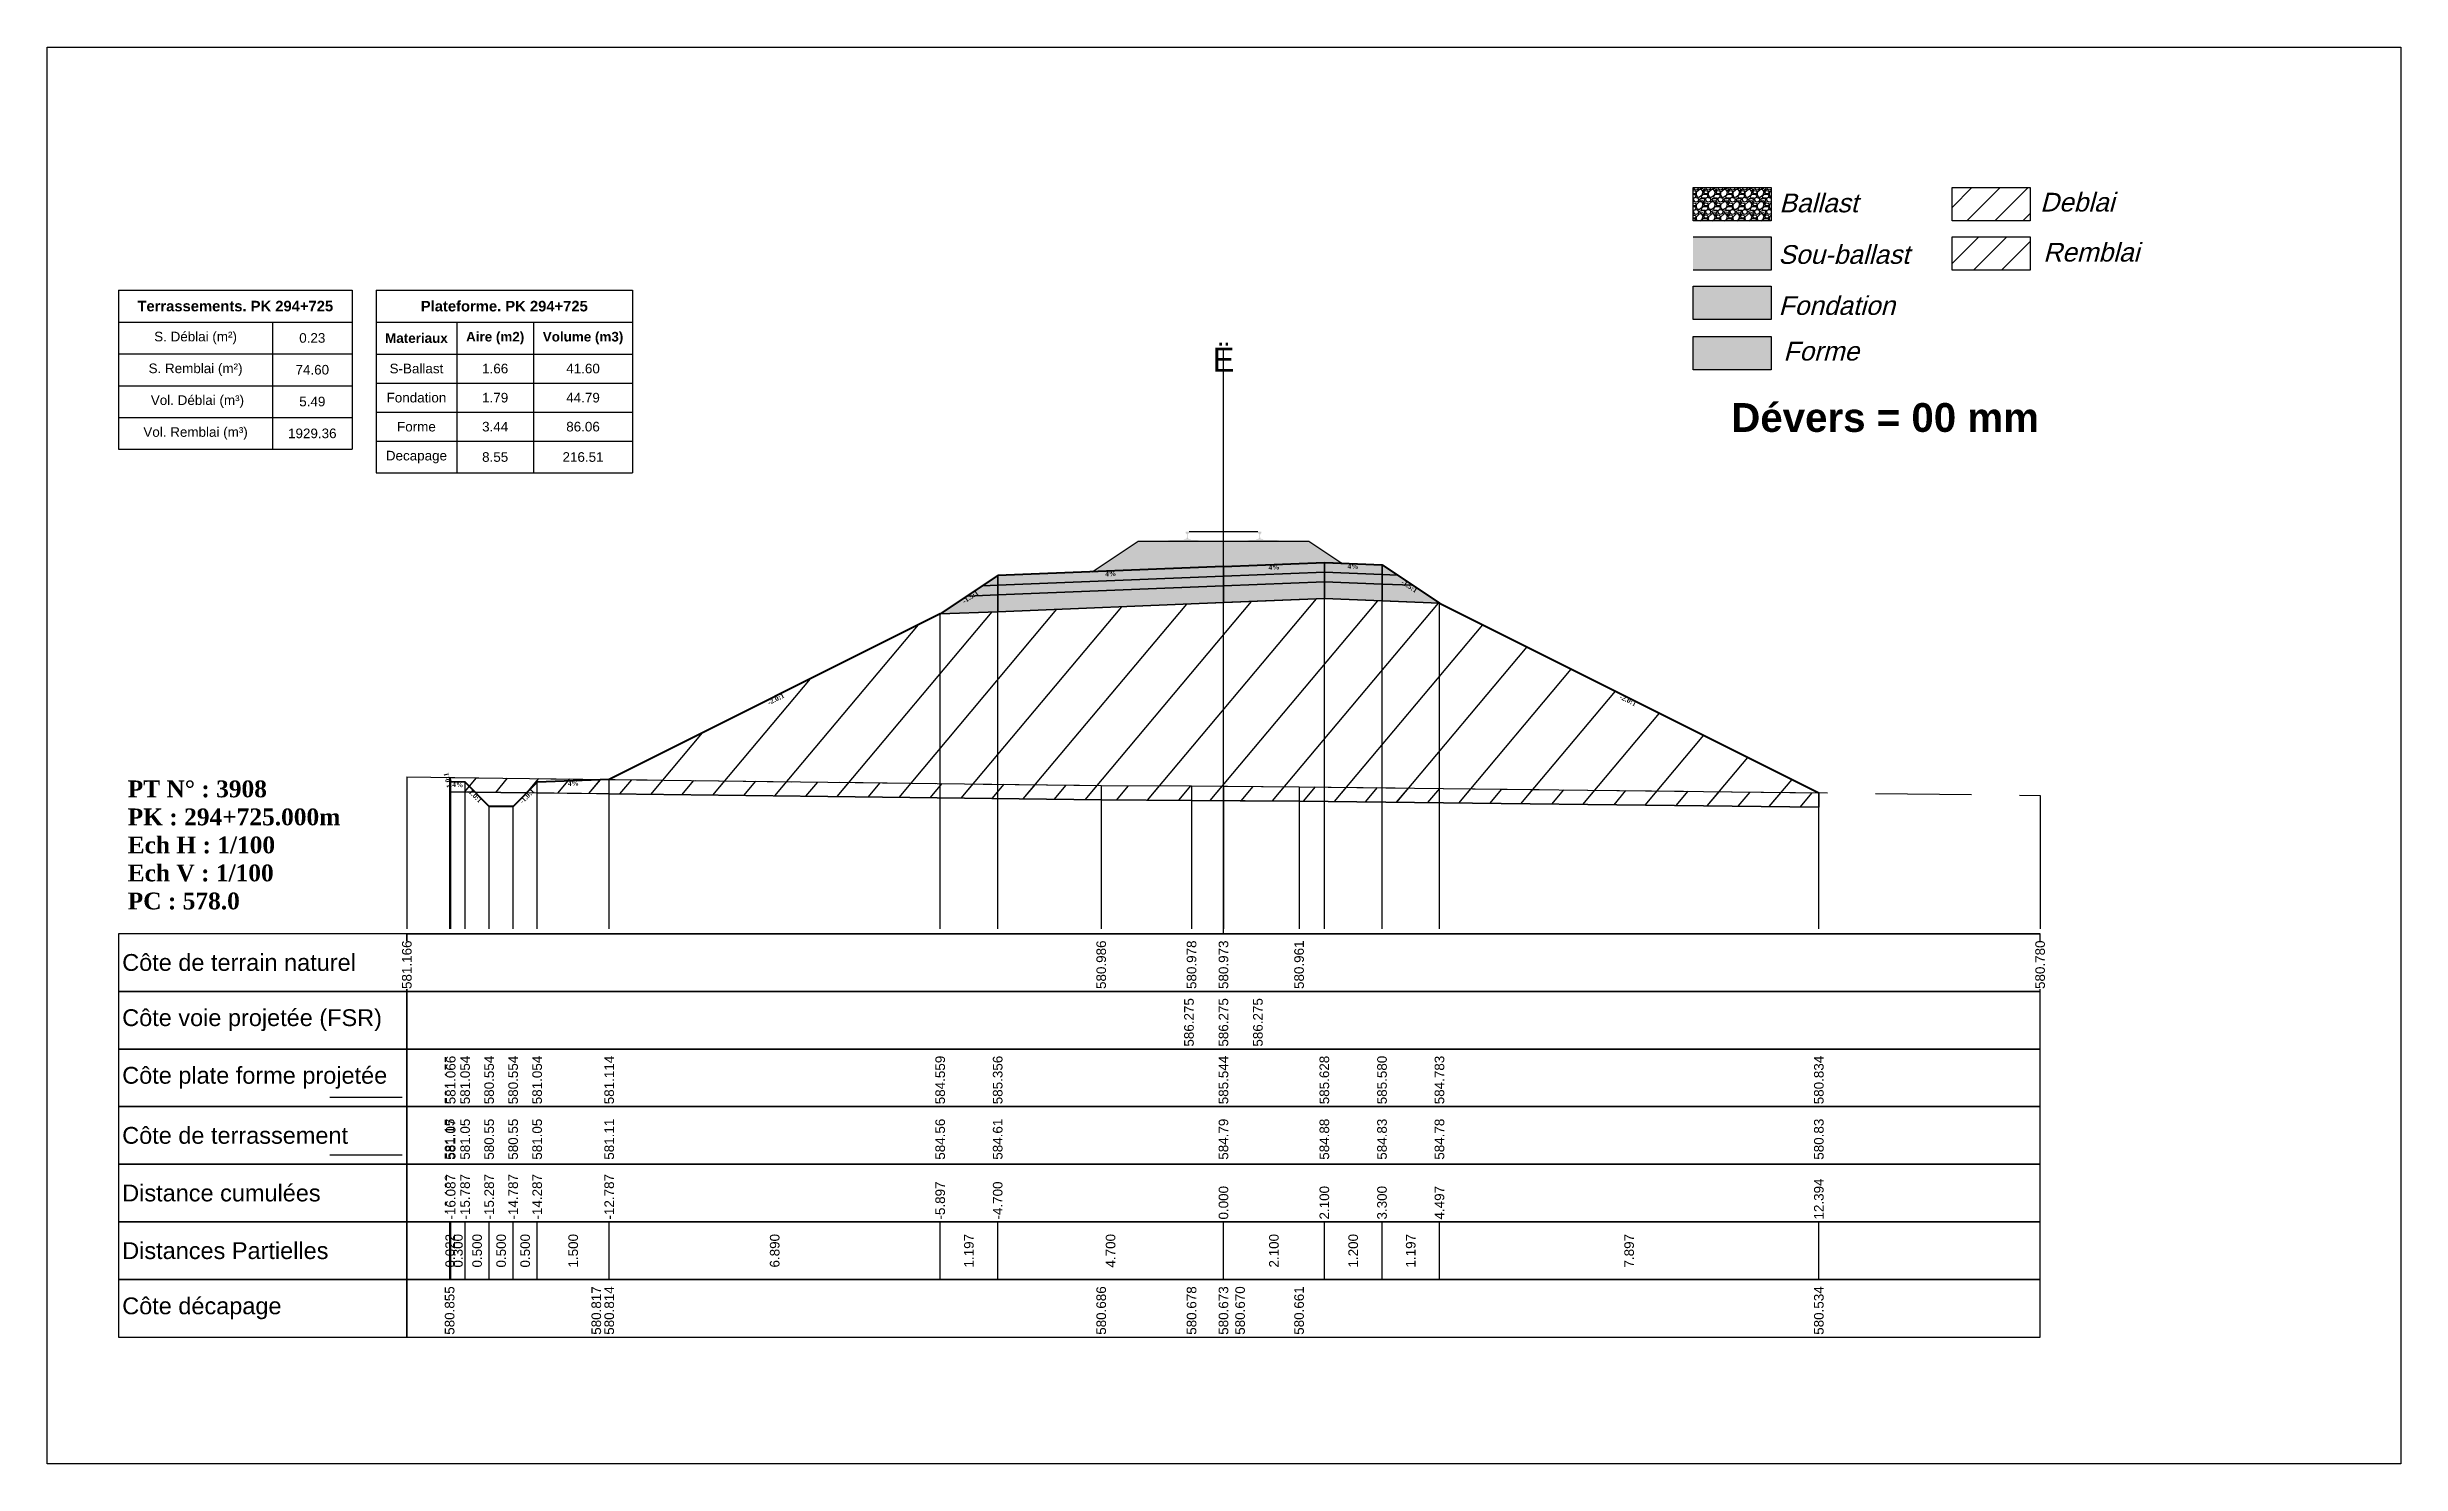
# Model space of a CAD drawing. Header units: millimetres. Extents: x 2762 to 3076, y 916 to 3305.
# Drawn here: x 2797.56 to 2846.56, y 3053.65 to 3083.15 of the extents above; entities that cross this region are included whole.
import ezdxf

# ---------------------------------------------------------------- set-up
doc = ezdxf.new("R2010")
doc.units = ezdxf.units.MM
doc.header["$LTSCALE"] = 2
doc.linetypes.add('CACHE', pattern=[9.525, 6.35, -3.175])
doc.linetypes.add('DASHED', pattern=[0.75, 0.5, -0.25])
for name, color, linetype in [('C-ANNO-TABL', 1, 'Continuous'), ('C-ANNO-TABL-TEXT', 150, 'Continuous'), ('C-ANNO-TABL-TITL', 150, 'Continuous'), ('C-ANNO-TABL-TTBL', 5, 'Continuous'), ('C-ROAD-CORR', 5, 'Continuous'), ('C-ROAD-SCTN', 7, 'Continuous')]:
    doc.layers.add(name, color=color, linetype=linetype)
doc.styles.add('ARIAL', font='arial.ttf')
doc.styles.add('C3D_Etiquette', font='romans.shx')
doc.styles.add('C3D_Profil_Travers', font='romans.shx')
doc.styles.get("Standard").update_dxf_attribs({"font": 'arial.ttf'})

msp = doc.modelspace()

# ---------------------------------------------------------------- texts
at = {"color": 7, "linetype": 'Continuous', "lineweight": -3}
for s, insert, char_height, attachment_point, style in [('{\\fWingdings|b0|i0|c2|p0;Ë}', (2822.055, 3076.384), 0.5, 8, 'C3D_Profil_Travers'), ('{\\fTimes New Roman|b1|i0|c0|p18;PT N° : 3908\\PPK : 294+725.000m\\PEch H : 1/100\\PEch V : 1/100\\PPC : 578.0}', (2799.243, 3065.184), 0.35, 7, 'C3D_Profil_Travers'), ('{\\fArial|b0|i0|c0|p34;Côte de terrain naturel}', (2799.129, 3064.084), 0.35, 4, 'C3D_Etiquette'), ('{\\fArial|b0|i0|c0|p34;Côte plate forme projetée}', (2799.129, 3061.684), 0.35, 4, 'C3D_Etiquette'), ('{\\fArial|b0|i0|c0|p34;Côte de terrassement}', (2799.129, 3060.484), 0.35, 4, 'C3D_Etiquette'), ('{\\fArial|b0|i0|c0|p34;Distance cumulées}', (2799.129, 3059.284), 0.35, 4, 'C3D_Etiquette'), ('{\\fArial|b0|i0|c0|p34;Distances Partielles}', (2799.129, 3058.084), 0.35, 4, 'C3D_Etiquette'), ('{\\fArial|b0|i0|c0|p34;Côte décapage}', (2799.129, 3056.884), 0.35, 4, 'C3D_Etiquette')]:
    msp.add_mtext(s, dxfattribs=dict(at, insert=insert, char_height=char_height, attachment_point=attachment_point, style=style))
at = {"insert": (2832.624, 3075.733), "char_height": 0.6, "attachment_point": 1}
msp.add_mtext_dynamic_manual_height_columns('{\\fArial|b1|i0|c0|p34;Dévers = 00 mm}', width=8.82587, gutter_width=1.25, heights=[0], dxfattribs=at)
at = {"color": 7, "linetype": 'Continuous', "lineweight": -3, "char_height": 0.1, "style": 'C3D_Etiquette'}
for s, insert, width, attachment_point, rotation in [('{\\fTimes New Roman|b1|i0|c0|p18;4%}', (2823.105, 3072.366), 0.37094, 2, 2.2906), ('{\\fTimes New Roman|b1|i0|c0|p18;4%}', (2824.754, 3072.384), 0.42071, 2, 357.7094), ('{\\fTimes New Roman|b1|i0|c0|p18;-1.5:1}', (2816.758, 3071.738), 0.34598, 2, 33.6901), ('{\\fTimes New Roman|b1|i0|c0|p18;4%}', (2819.705, 3072.23), 0.42071, 2, 2.2906), ('{\\fTimes New Roman|b1|i0|c0|p18;-1.5:1}', (2825.951, 3071.962), 0.34598, 2, 326.3099), ('{\\fTimes New Roman|b1|i0|c0|p18;-2.0:1}', (2812.715, 3069.616), 0.34598, 2, 26.5651), ('{\\fTimes New Roman|b1|i0|c0|p18;-2.0:1}', (2830.498, 3069.589), 0.34598, 2, 333.4349), ('{\\fTimes New Roman|b1|i0|c0|p18;1.0:1}', (2805.953, 3067.893), 0.29446, 8, 104.0362), ('{\\fTimes New Roman|b1|i0|c0|p18;4%}', (2806.118, 3067.839), 0.37094, 2, 357.7094), ('{\\fTimes New Roman|b1|i0|c0|p18;1.0:1}', (2806.515, 3067.585), 0.29001, 2, 315), ('{\\fTimes New Roman|b1|i0|c0|p18;-1.0:1}', (2807.521, 3067.585), 0.34598, 2, 45), ('{\\fTimes New Roman|b1|i0|c0|p18;4%}', (2808.518, 3067.863), 0.42071, 2, 2.2906)]:
    msp.add_mtext(s, dxfattribs=dict(at, insert=insert, width=width, attachment_point=attachment_point, rotation=rotation))
at = {"color": 7, "linetype": 'Continuous', "lineweight": -3, "insert": (2799.129, 3062.884), "char_height": 0.35, "attachment_point": 4}
msp.add_mtext('{\\fArial|b0|i0|c0|p34;Côte voie projetée (FSR)}', dxfattribs=at)
at = {"color": 7, "linetype": 'Continuous', "lineweight": -3, "char_height": 0.2, "rotation": 90, "style": 'C3D_Profil_Travers'}
for s, insert, attachment_point in [('{\\fArial|b0|i0|c0|p34;581.15}', (2805.946, 3059.979), 4), ('{\\fArial|b0|i0|c0|p34;581.07}', (2805.968, 3059.979), 4), ('{\\fArial|b0|i0|c0|p34;581.05}', (2806.268, 3059.979), 4), ('{\\fArial|b0|i0|c0|p34;580.55}', (2806.768, 3059.979), 4), ('{\\fArial|b0|i0|c0|p34;580.55}', (2807.268, 3059.979), 4), ('{\\fArial|b0|i0|c0|p34;581.05}', (2807.768, 3059.979), 4), ('{\\fArial|b0|i0|c0|p34;581.11}', (2809.268, 3059.979), 4), ('{\\fArial|b0|i0|c0|p34;584.56}', (2816.158, 3059.979), 4), ('{\\fArial|b0|i0|c0|p34;584.61}', (2817.355, 3059.979), 4), ('{\\fArial|b0|i0|c0|p34;584.79}', (2822.055, 3059.979), 4), ('{\\fArial|b0|i0|c0|p34;584.88}', (2824.155, 3059.979), 4), ('{\\fArial|b0|i0|c0|p34;584.83}', (2825.355, 3059.979), 4), ('{\\fArial|b0|i0|c0|p34;584.78}', (2826.551, 3059.979), 4), ('{\\fArial|b0|i0|c0|p34;580.83}', (2834.449, 3059.979), 4), ('{\\fArial|b0|i0|c0|p34;0.022}', (2805.957, 3058.084), 5), ('{\\fArial|b0|i0|c0|p34;0.300}', (2806.118, 3058.084), 5), ('{\\fArial|b0|i0|c0|p34;0.500}', (2806.518, 3058.084), 5), ('{\\fArial|b0|i0|c0|p34;0.500}', (2807.018, 3058.084), 5), ('{\\fArial|b0|i0|c0|p34;0.500}', (2807.518, 3058.084), 5), ('{\\fArial|b0|i0|c0|p34;1.500}', (2808.518, 3058.084), 5), ('{\\fArial|b0|i0|c0|p34;6.890}', (2812.713, 3058.084), 5), ('{\\fArial|b0|i0|c0|p34;1.197}', (2816.756, 3058.084), 5), ('{\\fArial|b0|i0|c0|p34;4.700}', (2819.705, 3058.084), 5), ('{\\fArial|b0|i0|c0|p34;2.100}', (2823.105, 3058.084), 5), ('{\\fArial|b0|i0|c0|p34;1.200}', (2824.755, 3058.084), 5), ('{\\fArial|b0|i0|c0|p34;1.197}', (2825.953, 3058.084), 5), ('{\\fArial|b0|i0|c0|p34;7.897}', (2830.5, 3058.084), 5)]:
    msp.add_mtext(s, dxfattribs=dict(at, insert=insert, attachment_point=attachment_point))
at = {"layer": 'C-ANNO-TABL-TEXT', "color": 7, "style": 'ARIAL', "oblique": 15}
for s, p in [('Ballast', (2833.624, 3079.705)), ('Deblai', (2839.054, 3079.721)), ('Sou-ballast', (2833.604, 3078.632)), ('Remblai', (2839.118, 3078.679)), ('Fondation', (2833.609, 3077.569)), ('Forme', (2833.709, 3076.619))]:
    msp.add_text(s, height=0.39, dxfattribs=at).set_placement(p)
at = {"layer": 'C-ANNO-TABL-TEXT', "color": 7, "linetype": 'Continuous', "lineweight": -3, "char_height": 0.2, "attachment_point": 5, "style": 'ARIAL'}
for s, insert in [('{\\fArial|b0|i0|c0|p34;\\C7;0.23}', (2803.086, 3077.088)), ('{\\fArial|b0|i0|c0|p34;\\C7;74.60}', (2803.086, 3076.426)), ('{\\fArial|b0|i0|c0|p34;\\C7;S-Ballast}', (2805.254, 3076.451)), ('{\\fArial|b0|i0|c0|p34;\\C7;1.66}', (2806.893, 3076.451)), ('{\\C18;\\c0;41.60}', (2808.722, 3076.451)), ('{\\fArial|b0|i0|c0|p34;\\C7;5.49}', (2803.086, 3075.764)), ('{\\fArial|b0|i0|c0|p34;\\C7;Fondation}', (2805.254, 3075.845)), ('{\\fArial|b0|i0|c0|p34;\\C7;1.79}', (2806.893, 3075.845)), ('{\\C18;\\c0;44.79}', (2808.722, 3075.845)), ('{\\fArial|b0|i0|c0|p34;\\C7;Forme}', (2805.254, 3075.241)), ('{\\fArial|b0|i0|c0|p34;\\C7;3.44}', (2806.893, 3075.241)), ('{\\C18;\\c0;86.06}', (2808.722, 3075.241)), ('{\\fArial|b0|i0|c0|p34;\\C7;1929.36}', (2803.086, 3075.101)), ('{\\fArial|b0|i0|c0|p34;\\C7;Decapage}', (2805.254, 3074.609)), ('{\\fArial|b0|i0|c0|p34;\\C7;8.55}', (2806.893, 3074.609)), ('{\\C18;\\c0;216.51}', (2808.722, 3074.609))]:
    msp.add_mtext(s, dxfattribs=dict(at, insert=insert))
at = {"layer": 'C-ANNO-TABL-TITL', "color": 7, "linetype": 'Continuous', "lineweight": -3, "attachment_point": 5, "style": 'ARIAL'}
for s, insert, char_height in [('{\\fArial|b1|i0|c0|p34;\\C7;Terrassements. PK 294+725}', (2801.483, 3077.751), 0.22), ('{\\fArial|b1|i0|c0|p34;\\C18;\\c0;Plateforme. PK 294+725}', (2807.083, 3077.75), 0.22), ('{\\fArial|b0|i0|c0|p34;\\C7;S. Déblai (m²) }', (2800.656, 3077.088), 0.2), ('{\\fArial|b1|i0|c0|p34;\\C7;Aire (m2)}', (2806.893, 3077.085), 0.2), ('{\\fArial|b1|i0|c0|p34;\\C7;Volume (m3)}', (2808.722, 3077.085), 0.2), ('{\\fArial|b1|i0|c0|p34;\\C7;Materiaux   }', (2805.254, 3077.085), 0.2), ('{\\fArial|b0|i0|c0|p34;\\C7;S. Remblai (m²) }', (2800.656, 3076.426), 0.2), ('{\\fArial|b0|i0|c0|p34;\\C7; Vol. Déblai (m³) }', (2800.656, 3075.764), 0.2), ('{\\fArial|b0|i0|c0|p34;\\C7;Vol. Remblai (m³)}', (2800.656, 3075.101), 0.2)]:
    msp.add_mtext(s, dxfattribs=dict(at, insert=insert, char_height=char_height))

# ---------------------------------------------------------------- hatches: boundary and pattern name
h = msp.add_hatch(color=11)
h.dxf.hatch_style = 1
h.paths.add_polyline_path([(2833.456, 3079.191), (2831.83, 3079.191), (2831.83, 3078.499), (2833.456, 3078.499)])
h = msp.add_hatch(color=30)
h.dxf.hatch_style = 1
h.paths.add_polyline_path([(2833.456, 3078.164), (2831.83, 3078.164), (2831.83, 3077.472), (2833.456, 3077.472)])
h = msp.add_hatch(color=83)
h.dxf.hatch_style = 1
h.paths.add_polyline_path([(2833.456, 3077.118), (2831.83, 3077.118), (2831.83, 3076.426), (2833.456, 3076.426)])
at = {"linetype": 'Continuous', "lineweight": -3}
h = msp.add_hatch(dxfattribs=at)
h.set_pattern_fill('GRAVEL', color=252, scale=0.009, style=0)
h.set_pattern_definition([(228.0128, (2819.486781, 3072.447528), (-1.8288, -2.0574), [0.030755, -3.0447435]), (184.96974, (2819.466207, 3072.424668), (2.743199999, 0.228600013), [0.0527764, -5.2248644]), (132.51045, (2819.413629, 3072.420096), (2.286, -2.5146), [0.0372133, -3.684125]), (267.2737, (2819.324475, 3072.362946), (0.2286, 4.572), [0.0480604, -4.7579794]), (292.83365, (2819.322189, 3072.31494), (-1.143, 2.7432), [0.047127, -4.6655827]), (357.2737, (2819.340477, 3072.271506), (-4.572, 0.2286), [0.0480604, -4.7579794]), (37.69424, (2819.388483, 3072.26922), (-2.9718, -2.286), [0.0635574, -6.2921804]), (72.25533, (2819.438775, 3072.308082), (1.6002, 5.0292), [0.0600048, -5.940473]), (121.42957, (2819.457063, 3072.365232), (-1.8288, 2.9718), [0.048223, -4.774099]), (175.23636, (2819.431917, 3072.40638), (2.5146, -0.2286), [0.055054, -2.697654]), (222.39744, (2819.377053, 3072.4109516), (-2.7432, -2.5146), [0.071197, -7.0485095]), (138.81407, (2819.55079, 3072.36066), (-1.6002, 1.3716), [0.0243004, -2.405751]), (171.46923, (2819.532501, 3072.376662), (2.9718, -0.4572), [0.0462314, -4.5769175]), (225, (2819.48678, 3072.38352), (-3e-17, -0.2286), [0.032329, -0.29096]), (203.1986, (2819.47078, 3072.410952), (1.143, 0.4572), [0.01741, -1.723556]), (291.8014, (2819.454777, 3072.404094), (-0.2286, 0.6858), [0.024621, -1.206428]), (30.9638, (2819.46392, 3072.381234), (0.6858, 0.4572), [0.039989, -1.292967]), (161.565, (2819.49821, 3072.40181), (0.4572, -0.2286), [0.028916, -0.693981]), (16.38954, (2819.322189, 3072.404094), (2.286, 0.6858), [0.040508, -4.0102944]), (70.34618, (2819.361051, 3072.415524), (-0.9144, -2.5146), [0.033984, -3.3643994]), (293.1986, (2819.49821, 3072.447528), (-0.4572, 1.143), [0.034819, -1.7061465]), (343.61046, (2819.511927, 3072.415524), (-2.286, 0.6858), [0.040508, -4.0102944]), (339.44395, (2819.32219, 3072.262362), (-1.143, 0.4572), [0.039063, -1.914096]), (294.77514, (2819.358765, 3072.248646), (-1.143, 2.5146), [0.0327305, -3.2403234]), (66.8014, (2819.500497, 3072.218928), (0.4572, 1.143), [0.034819, -1.7061465]), (17.35402, (2819.514213, 3072.250932), (-2.9718, -0.9144), [0.0383204, -3.793714]), (69.44395, (2819.388483, 3072.218928), (-0.4572, -1.143), [0.0195316, -1.933628]), (101.3099, (2819.48678, 3072.218928), (-0.2286, 0.9144), [0.011656, -1.1539795]), (165.9638, (2819.484495, 3072.23036), (0.6858, -0.2286), [0.047127, -0.895415]), (186.009, (2819.438775, 3072.241788), (2.286, 0.2286), [0.043674, -4.323723]), (303.69, (2819.46392, 3072.36066), (-0.2286, 0.4572), [0.032969, -0.79126]), (353.15723, (2819.482209, 3072.333228), (3.8862, -0.4572), [0.05756, -5.698441]), (60.9454, (2819.53936, 3072.32637), (-0.9144, -1.6002), [0.023536, -2.330045]), (90, (2819.5508, 3072.34694), (-0.2286, 0.2286), [0.013716, -0.214884]), (120.25644, (2819.434203, 3072.248646), (0.9144, -1.6002), [0.031758, -3.1440547]), (48.0128, (2819.418201, 3072.276078), (1.8288, 2.0574), [0.06151, -3.0139886]), (0, (2819.45935, 3072.3218), (0.2286, 0.2286), [0.059436, -0.169164]), (325.30485, (2819.518785, 3072.321798), (2.286, -1.6002), [0.036145, -3.5783385]), (254.0546, (2819.548503, 3072.301224), (-0.2286, -0.9144), [0.033285, -1.6309485]), (207.64598, (2819.539359, 3072.26922), (-4.3434, -2.286), [0.054193, -5.365122]), (175.42608, (2819.491353, 3072.244074), (-2.9718, 0.2286), [0.0573327, -5.675926])])
h.paths.add_polyline_path([(2819.322, 3072.219), (2820.28, 3072.857), (2823.83, 3072.857), (2824.519, 3072.398), (2824.155, 3072.412)])
msp.add_hatch(color=254, dxfattribs=at).paths.add_polyline_path([(2820.837, 3072.676), (2820.837, 3072.861), (2820.952, 3072.882), (2821.3, 3072.882), (2821.3, 3072.887), (2821.226, 3072.887), (2821.226, 3072.897), (2821.227, 3072.898), (2821.229, 3072.899), (2821.23, 3072.899), (2821.25, 3072.901), (2821.253, 3072.901), (2821.256, 3072.902), (2821.284, 3072.913), (2821.287, 3072.914), (2821.288, 3072.915), (2821.289, 3072.917), (2821.29, 3072.921), (2821.291, 3072.928), (2821.292, 3072.937), (2821.293, 3072.948), (2821.293, 3072.971), (2821.292, 3072.987), (2821.292, 3072.994), (2821.291, 3073), (2821.29, 3073.004), (2821.29, 3073.006), (2821.289, 3073.009), (2821.288, 3073.011), (2821.287, 3073.013), (2821.286, 3073.014), (2821.285, 3073.015), (2821.269, 3073.02), (2821.267, 3073.022), (2821.266, 3073.023), (2821.265, 3073.024), (2821.265, 3073.027), (2821.265, 3073.045), (2821.266, 3073.049), (2821.267, 3073.052), (2821.269, 3073.054), (2821.271, 3073.055), (2821.274, 3073.057), (2821.275, 3073.057), (2821.279, 3073.058), (2821.283, 3073.058), (2821.286, 3073.059), (2821.29, 3073.059), (2821.295, 3073.059), (2821.298, 3073.059), (2821.301, 3073.059), (2821.305, 3073.059), (2821.308, 3073.059), (2821.312, 3073.059), (2821.317, 3073.059), (2821.32, 3073.058), (2821.324, 3073.058), (2821.328, 3073.057), (2821.329, 3073.057), (2821.331, 3073.055), (2821.334, 3073.054), (2821.336, 3073.052), (2821.337, 3073.049), (2821.337, 3073.045), (2821.337, 3073.027), (2821.337, 3073.024), (2821.337, 3073.023), (2821.336, 3073.022), (2821.334, 3073.02), (2821.318, 3073.015), (2821.317, 3073.014), (2821.315, 3073.013), (2821.314, 3073.011), (2821.314, 3073.009), (2821.313, 3073.006), (2821.312, 3073.004), (2821.312, 3073), (2821.311, 3072.994), (2821.31, 3072.987), (2821.31, 3072.971), (2821.31, 3072.948), (2821.311, 3072.937), (2821.312, 3072.928), (2821.313, 3072.921), (2821.314, 3072.917), (2821.315, 3072.915), (2821.316, 3072.914), (2821.318, 3072.913), (2821.347, 3072.902), (2821.35, 3072.901), (2821.353, 3072.901), (2821.373, 3072.899), (2821.374, 3072.899), (2821.375, 3072.898), (2821.376, 3072.897), (2821.376, 3072.887), (2821.302, 3072.887), (2821.302, 3072.882), (2821.506, 3072.882), (2821.638, 3072.851), (2822.472, 3072.851), (2822.603, 3072.882), (2822.807, 3072.882), (2822.807, 3072.887), (2822.733, 3072.887), (2822.733, 3072.897), (2822.734, 3072.898), (2822.736, 3072.899), (2822.737, 3072.899), (2822.757, 3072.901), (2822.76, 3072.901), (2822.763, 3072.902), (2822.791, 3072.913), (2822.794, 3072.914), (2822.795, 3072.915), (2822.796, 3072.917), (2822.797, 3072.921), (2822.798, 3072.928), (2822.799, 3072.937), (2822.8, 3072.948), (2822.8, 3072.971), (2822.799, 3072.987), (2822.799, 3072.994), (2822.798, 3073), (2822.797, 3073.004), (2822.797, 3073.006), (2822.796, 3073.009), (2822.795, 3073.011), (2822.794, 3073.013), (2822.793, 3073.014), (2822.792, 3073.015), (2822.776, 3073.02), (2822.774, 3073.022), (2822.773, 3073.023), (2822.772, 3073.024), (2822.772, 3073.027), (2822.772, 3073.045), (2822.773, 3073.049), (2822.774, 3073.052), (2822.776, 3073.054), (2822.778, 3073.055), (2822.781, 3073.057), (2822.782, 3073.057), (2822.786, 3073.058), (2822.79, 3073.058), (2822.793, 3073.059), (2822.797, 3073.059), (2822.802, 3073.059), (2822.805, 3073.059), (2822.808, 3073.059), (2822.812, 3073.059), (2822.815, 3073.059), (2822.819, 3073.059), (2822.824, 3073.059), (2822.827, 3073.058), (2822.831, 3073.058), (2822.835, 3073.057), (2822.836, 3073.057), (2822.838, 3073.055), (2822.841, 3073.054), (2822.843, 3073.052), (2822.844, 3073.049), (2822.844, 3073.045), (2822.844, 3073.027), (2822.844, 3073.024), (2822.844, 3073.023), (2822.843, 3073.022), (2822.841, 3073.02), (2822.825, 3073.015), (2822.824, 3073.014), (2822.822, 3073.013), (2822.821, 3073.011), (2822.821, 3073.009), (2822.82, 3073.006), (2822.819, 3073.004), (2822.819, 3073), (2822.818, 3072.994), (2822.817, 3072.987), (2822.817, 3072.971), (2822.817, 3072.948), (2822.818, 3072.937), (2822.819, 3072.928), (2822.82, 3072.921), (2822.821, 3072.917), (2822.822, 3072.915), (2822.823, 3072.914), (2822.825, 3072.913), (2822.854, 3072.902), (2822.857, 3072.901), (2822.86, 3072.901), (2822.88, 3072.899), (2822.881, 3072.899), (2822.882, 3072.898), (2822.883, 3072.897), (2822.883, 3072.887), (2822.809, 3072.887), (2822.809, 3072.882), (2823.157, 3072.882), (2823.272, 3072.861), (2823.272, 3072.676)])
h = msp.add_hatch(color=11, dxfattribs=at)
h.paths.add_polyline_path([(2825.355, 3072.164), (2825.355, 3072.364), (2825.674, 3072.151)])
h.paths.add_polyline_path([(2824.155, 3072.212), (2824.155, 3072.412), (2825.355, 3072.364), (2825.355, 3072.164)])
h.paths.add_polyline_path([(2822.055, 3072.128), (2822.055, 3072.328), (2824.155, 3072.412), (2824.155, 3072.212)])
h.paths.add_polyline_path([(2817.355, 3071.94), (2817.355, 3072.14), (2822.055, 3072.328), (2822.055, 3072.128)])
h.paths.add_polyline_path([(2817.035, 3071.927), (2817.355, 3072.14), (2817.355, 3071.94)])
h = msp.add_hatch(color=83, dxfattribs=at)
h.paths.add_polyline_path([(2825.355, 3071.614), (2825.355, 3071.964), (2825.993, 3071.939), (2826.551, 3071.566)])
h.paths.add_polyline_path([(2824.155, 3071.662), (2824.155, 3072.012), (2825.355, 3071.964), (2825.355, 3071.614)])
h.paths.add_polyline_path([(2822.055, 3071.578), (2822.055, 3071.928), (2824.155, 3072.012), (2824.155, 3071.662)])
h.paths.add_polyline_path([(2817.355, 3071.39), (2817.355, 3071.74), (2822.055, 3071.928), (2822.055, 3071.578)])
h.paths.add_polyline_path([(2816.158, 3071.342), (2816.716, 3071.715), (2817.355, 3071.74), (2817.355, 3071.39)])
h = msp.add_hatch(color=30, dxfattribs=at)
h.paths.add_polyline_path([(2825.355, 3071.964), (2825.355, 3072.164), (2825.674, 3072.151), (2825.993, 3071.939)])
h.paths.add_polyline_path([(2824.155, 3072.012), (2824.155, 3072.212), (2825.355, 3072.164), (2825.355, 3071.964)])
h.paths.add_polyline_path([(2822.055, 3071.928), (2822.055, 3072.128), (2824.155, 3072.212), (2824.155, 3072.012)])
h.paths.add_polyline_path([(2817.355, 3071.74), (2817.355, 3071.94), (2822.055, 3072.128), (2822.055, 3071.928)])
h.paths.add_polyline_path([(2816.716, 3071.715), (2817.035, 3071.927), (2817.355, 3071.94), (2817.355, 3071.74)])
h = msp.add_hatch(dxfattribs=at)
h.set_pattern_fill('_U', color=3, angle=50, style=0, pattern_type=0)
h.set_pattern_definition([(50, (2807.5494, 3067.6188), (-0.766044, 0.642788), [])])
h.paths.add_polyline_path([(2807.549, 3067.619), (2807.768, 3067.837), (2809.268, 3067.897), (2816.158, 3071.342), (2824.155, 3071.662), (2826.551, 3071.566), (2834.449, 3067.618), (2834.449, 3067.318), (2823.629, 3067.445), (2821.391, 3067.461), (2819.51, 3067.47)])
h.paths.add_polyline_path([(2805.946, 3067.639), (2805.946, 3067.939), (2805.968, 3067.849), (2806.268, 3067.837), (2806.473, 3067.632)])
h = msp.add_hatch(dxfattribs=at)
h.set_pattern_fill('_U', color=150, scale=0.5, angle=50, style=0, pattern_type=0)
h.set_pattern_definition([(50, (2807.54936, 3067.6188), (-0.383022, 0.321394), [])])
h.paths.add_polyline_path([(2807.549, 3067.619), (2807.768, 3067.837), (2809.268, 3067.897), (2819.51, 3067.77), (2821.391, 3067.761), (2823.629, 3067.745), (2834.449, 3067.618), (2834.449, 3067.318), (2823.629, 3067.445), (2821.391, 3067.461), (2819.51, 3067.47)])
h.paths.add_polyline_path([(2805.946, 3067.939), (2809.268, 3067.897), (2807.768, 3067.837), (2807.549, 3067.619), (2806.473, 3067.632), (2806.268, 3067.837), (2805.968, 3067.849)])
h.paths.add_polyline_path([(2805.946, 3067.639), (2805.946, 3067.939), (2805.968, 3067.849), (2806.268, 3067.837), (2806.473, 3067.632)])

# ---------------------------------------------------------------- linework, layer by layer
for p, q in [((2831.83, 3080.219), (2833.456, 3080.219)), ((2831.83, 3080.219), (2833.456, 3080.219)), ((2831.83, 3079.527), (2831.83, 3080.219)), ((2833.456, 3080.219), (2833.456, 3079.527)), ((2833.456, 3080.219), (2833.456, 3079.527)), ((2837.223, 3080.219), (2838.849, 3080.219)), ((2837.223, 3079.527), (2837.223, 3080.219)), ((2838.849, 3080.219), (2838.849, 3079.527)), ((2833.456, 3079.527), (2831.83, 3079.527)), ((2833.456, 3079.527), (2831.83, 3079.527)), ((2831.83, 3079.191), (2833.456, 3079.191)), ((2833.456, 3079.191), (2833.456, 3078.499)), ((2838.849, 3079.527), (2837.223, 3079.527)), ((2837.223, 3079.191), (2838.849, 3079.191)), ((2837.223, 3078.499), (2837.223, 3079.191)), ((2838.849, 3079.191), (2838.849, 3078.499)), ((2833.456, 3078.499), (2831.83, 3078.499)), ((2838.849, 3078.499), (2837.223, 3078.499)), ((2831.83, 3078.164), (2833.456, 3078.164)), ((2831.83, 3077.472), (2831.83, 3078.164)), ((2833.456, 3078.164), (2833.456, 3077.472)), ((2833.456, 3077.472), (2831.83, 3077.472)), ((2831.83, 3077.118), (2833.456, 3077.118)), ((2831.83, 3076.426), (2831.83, 3077.118)), ((2833.456, 3077.118), (2833.456, 3076.426)), ((2833.456, 3076.426), (2831.83, 3076.426))]:
    msp.add_line(p, q)
at = {"linetype": 'Continuous'}
for p, q in [((2831.833, 3080.172), (2831.83, 3080.173)), ((2831.83, 3080.17), (2831.833, 3080.172)), ((2831.87, 3080.144), (2831.83, 3080.15)), ((2831.836, 3080.219), (2831.849, 3080.188)), ((2831.848, 3080.188), (2831.891, 3080.175)), ((2831.893, 3080.128), (2831.872, 3080.145)), ((2831.891, 3080.175), (2831.935, 3080.188)), ((2831.959, 3080.175), (2831.9, 3080.122)), ((2831.935, 3080.187), (2831.946, 3080.219)), ((2832.012, 3080.175), (2831.951, 3080.18)), ((2831.992, 3080.193), (2831.968, 3080.219)), ((2832.035, 3080.199), (2831.977, 3080.194)), ((2832.039, 3080.131), (2832.011, 3080.176)), ((2832.038, 3080.175), (2832.048, 3080.15)), ((2832.057, 3080.183), (2832.039, 3080.176)), ((2832.049, 3080.149), (2832.087, 3080.172)), ((2832.074, 3080.152), (2832.049, 3080.127)), ((2832.069, 3080.219), (2832.051, 3080.198)), ((2832.069, 3080.219), (2832.051, 3080.198)), ((2832.087, 3080.172), (2832.056, 3080.182)), ((2832.124, 3080.144), (2832.074, 3080.151)), ((2832.124, 3080.144), (2832.074, 3080.151)), ((2832.09, 3080.219), (2832.103, 3080.188)), ((2832.09, 3080.219), (2832.103, 3080.188)), ((2832.102, 3080.188), (2832.145, 3080.175)), ((2832.102, 3080.188), (2832.145, 3080.175)), ((2832.147, 3080.128), (2832.126, 3080.145)), ((2832.147, 3080.128), (2832.126, 3080.145)), ((2832.145, 3080.175), (2832.189, 3080.188)), ((2832.145, 3080.175), (2832.189, 3080.188)), ((2832.213, 3080.175), (2832.154, 3080.122)), ((2832.213, 3080.175), (2832.154, 3080.122)), ((2832.189, 3080.187), (2832.2, 3080.219)), ((2832.189, 3080.187), (2832.2, 3080.219)), ((2832.266, 3080.175), (2832.205, 3080.18)), ((2832.266, 3080.175), (2832.205, 3080.18)), ((2832.246, 3080.193), (2832.222, 3080.219)), ((2832.246, 3080.193), (2832.222, 3080.219)), ((2832.289, 3080.199), (2832.231, 3080.194)), ((2832.289, 3080.199), (2832.231, 3080.194)), ((2832.293, 3080.131), (2832.265, 3080.176)), ((2832.293, 3080.131), (2832.265, 3080.176)), ((2832.292, 3080.175), (2832.302, 3080.15)), ((2832.292, 3080.175), (2832.302, 3080.15)), ((2832.311, 3080.183), (2832.293, 3080.176)), ((2832.311, 3080.183), (2832.293, 3080.176)), ((2832.303, 3080.149), (2832.341, 3080.172)), ((2832.303, 3080.149), (2832.341, 3080.172)), ((2832.328, 3080.152), (2832.303, 3080.127)), ((2832.328, 3080.152), (2832.303, 3080.127)), ((2832.323, 3080.219), (2832.305, 3080.198)), ((2832.323, 3080.219), (2832.305, 3080.198)), ((2832.341, 3080.172), (2832.31, 3080.182)), ((2832.341, 3080.172), (2832.31, 3080.182)), ((2832.378, 3080.144), (2832.328, 3080.151)), ((2832.378, 3080.144), (2832.328, 3080.151)), ((2832.344, 3080.219), (2832.357, 3080.188)), ((2832.344, 3080.219), (2832.357, 3080.188)), ((2832.356, 3080.188), (2832.399, 3080.175)), ((2832.356, 3080.188), (2832.399, 3080.175)), ((2832.401, 3080.128), (2832.38, 3080.145)), ((2832.401, 3080.128), (2832.38, 3080.145)), ((2832.399, 3080.175), (2832.443, 3080.188)), ((2832.399, 3080.175), (2832.443, 3080.188)), ((2832.467, 3080.175), (2832.408, 3080.122)), ((2832.467, 3080.175), (2832.408, 3080.122)), ((2832.443, 3080.187), (2832.454, 3080.219)), ((2832.443, 3080.187), (2832.454, 3080.219)), ((2832.52, 3080.175), (2832.459, 3080.18)), ((2832.52, 3080.175), (2832.459, 3080.18)), ((2832.5, 3080.193), (2832.476, 3080.219)), ((2832.5, 3080.193), (2832.476, 3080.219)), ((2832.543, 3080.199), (2832.485, 3080.194)), ((2832.543, 3080.199), (2832.485, 3080.194)), ((2832.547, 3080.131), (2832.519, 3080.176)), ((2832.547, 3080.131), (2832.519, 3080.176)), ((2832.546, 3080.175), (2832.556, 3080.15)), ((2832.546, 3080.175), (2832.556, 3080.15)), ((2832.565, 3080.183), (2832.547, 3080.176)), ((2832.565, 3080.183), (2832.547, 3080.176)), ((2832.557, 3080.149), (2832.595, 3080.172)), ((2832.557, 3080.149), (2832.595, 3080.172)), ((2832.582, 3080.152), (2832.557, 3080.127)), ((2832.582, 3080.152), (2832.557, 3080.127)), ((2832.577, 3080.219), (2832.559, 3080.198)), ((2832.577, 3080.219), (2832.559, 3080.198)), ((2832.595, 3080.172), (2832.564, 3080.182)), ((2832.595, 3080.172), (2832.564, 3080.182)), ((2832.632, 3080.144), (2832.582, 3080.151)), ((2832.632, 3080.144), (2832.582, 3080.151)), ((2832.598, 3080.219), (2832.611, 3080.188)), ((2832.598, 3080.219), (2832.611, 3080.188)), ((2832.61, 3080.188), (2832.653, 3080.175)), ((2832.61, 3080.188), (2832.653, 3080.175)), ((2832.655, 3080.128), (2832.634, 3080.145)), ((2832.655, 3080.128), (2832.634, 3080.145)), ((2832.653, 3080.175), (2832.697, 3080.188)), ((2832.653, 3080.175), (2832.697, 3080.188)), ((2832.721, 3080.175), (2832.662, 3080.122)), ((2832.721, 3080.175), (2832.662, 3080.122)), ((2832.697, 3080.187), (2832.708, 3080.219)), ((2832.697, 3080.187), (2832.708, 3080.219)), ((2832.774, 3080.175), (2832.713, 3080.18)), ((2832.774, 3080.175), (2832.713, 3080.18)), ((2832.754, 3080.193), (2832.73, 3080.219)), ((2832.754, 3080.193), (2832.73, 3080.219)), ((2832.797, 3080.199), (2832.739, 3080.194)), ((2832.797, 3080.199), (2832.739, 3080.194)), ((2832.801, 3080.131), (2832.773, 3080.176)), ((2832.801, 3080.131), (2832.773, 3080.176)), ((2832.8, 3080.175), (2832.81, 3080.15)), ((2832.8, 3080.175), (2832.81, 3080.15)), ((2832.819, 3080.183), (2832.801, 3080.176)), ((2832.819, 3080.183), (2832.801, 3080.176)), ((2832.811, 3080.149), (2832.849, 3080.172)), ((2832.811, 3080.149), (2832.849, 3080.172)), ((2832.836, 3080.152), (2832.811, 3080.127)), ((2832.836, 3080.152), (2832.811, 3080.127)), ((2832.831, 3080.219), (2832.813, 3080.198)), ((2832.831, 3080.219), (2832.813, 3080.198)), ((2832.849, 3080.172), (2832.818, 3080.182)), ((2832.849, 3080.172), (2832.818, 3080.182)), ((2832.886, 3080.144), (2832.836, 3080.151)), ((2832.886, 3080.144), (2832.836, 3080.151)), ((2832.852, 3080.219), (2832.865, 3080.188)), ((2832.852, 3080.219), (2832.865, 3080.188)), ((2832.864, 3080.188), (2832.907, 3080.175)), ((2832.864, 3080.188), (2832.907, 3080.175)), ((2832.909, 3080.128), (2832.888, 3080.145)), ((2832.909, 3080.128), (2832.888, 3080.145)), ((2832.907, 3080.175), (2832.951, 3080.188)), ((2832.907, 3080.175), (2832.951, 3080.188)), ((2832.975, 3080.175), (2832.916, 3080.122)), ((2832.975, 3080.175), (2832.916, 3080.122)), ((2832.951, 3080.187), (2832.962, 3080.219)), ((2832.951, 3080.187), (2832.962, 3080.219)), ((2833.028, 3080.175), (2832.967, 3080.18)), ((2833.028, 3080.175), (2832.967, 3080.18)), ((2833.008, 3080.193), (2832.984, 3080.219)), ((2833.008, 3080.193), (2832.984, 3080.219)), ((2833.051, 3080.199), (2832.993, 3080.194)), ((2833.051, 3080.199), (2832.993, 3080.194)), ((2833.055, 3080.131), (2833.027, 3080.176)), ((2833.055, 3080.131), (2833.027, 3080.176)), ((2833.054, 3080.175), (2833.064, 3080.15)), ((2833.054, 3080.175), (2833.064, 3080.15)), ((2833.073, 3080.183), (2833.055, 3080.176)), ((2833.073, 3080.183), (2833.055, 3080.176)), ((2833.065, 3080.149), (2833.103, 3080.172)), ((2833.065, 3080.149), (2833.103, 3080.172)), ((2833.09, 3080.152), (2833.065, 3080.127)), ((2833.09, 3080.152), (2833.065, 3080.127)), ((2833.085, 3080.219), (2833.067, 3080.198)), ((2833.085, 3080.219), (2833.067, 3080.198)), ((2833.103, 3080.172), (2833.072, 3080.182)), ((2833.103, 3080.172), (2833.072, 3080.182)), ((2833.14, 3080.144), (2833.09, 3080.151)), ((2833.14, 3080.144), (2833.09, 3080.151)), ((2833.106, 3080.219), (2833.119, 3080.188)), ((2833.106, 3080.219), (2833.119, 3080.188)), ((2833.118, 3080.188), (2833.161, 3080.175)), ((2833.118, 3080.188), (2833.161, 3080.175)), ((2833.163, 3080.128), (2833.142, 3080.145)), ((2833.163, 3080.128), (2833.142, 3080.145)), ((2833.161, 3080.175), (2833.205, 3080.188)), ((2833.161, 3080.175), (2833.205, 3080.188)), ((2833.229, 3080.175), (2833.17, 3080.122)), ((2833.229, 3080.175), (2833.17, 3080.122)), ((2833.205, 3080.187), (2833.216, 3080.219)), ((2833.205, 3080.187), (2833.216, 3080.219)), ((2833.282, 3080.175), (2833.221, 3080.18)), ((2833.282, 3080.175), (2833.221, 3080.18)), ((2833.262, 3080.193), (2833.238, 3080.219)), ((2833.262, 3080.193), (2833.238, 3080.219)), ((2833.305, 3080.199), (2833.247, 3080.194)), ((2833.305, 3080.199), (2833.247, 3080.194)), ((2833.309, 3080.131), (2833.281, 3080.176)), ((2833.309, 3080.131), (2833.281, 3080.176)), ((2833.308, 3080.175), (2833.318, 3080.15)), ((2833.308, 3080.175), (2833.318, 3080.15)), ((2833.327, 3080.183), (2833.309, 3080.176)), ((2833.327, 3080.183), (2833.309, 3080.176)), ((2833.319, 3080.149), (2833.357, 3080.172)), ((2833.319, 3080.149), (2833.357, 3080.172)), ((2833.344, 3080.152), (2833.319, 3080.127)), ((2833.344, 3080.152), (2833.319, 3080.127)), ((2833.339, 3080.219), (2833.321, 3080.198)), ((2833.339, 3080.219), (2833.321, 3080.198)), ((2833.357, 3080.172), (2833.326, 3080.182)), ((2833.357, 3080.172), (2833.326, 3080.182)), ((2833.394, 3080.144), (2833.344, 3080.151)), ((2833.394, 3080.144), (2833.344, 3080.151)), ((2833.36, 3080.219), (2833.373, 3080.188)), ((2833.36, 3080.219), (2833.373, 3080.188)), ((2833.372, 3080.188), (2833.415, 3080.175)), ((2833.372, 3080.188), (2833.415, 3080.175)), ((2833.417, 3080.128), (2833.396, 3080.145)), ((2833.417, 3080.128), (2833.396, 3080.145)), ((2833.415, 3080.175), (2833.456, 3080.187)), ((2833.415, 3080.175), (2833.456, 3080.187)), ((2833.456, 3080.151), (2833.424, 3080.122)), ((2833.456, 3080.151), (2833.424, 3080.122)), ((2831.83, 3080.104), (2831.88, 3080.098)), ((2831.83, 3080.083), (2831.856, 3080.083)), ((2831.882, 3080.019), (2831.83, 3079.992)), ((2831.833, 3079.918), (2831.83, 3079.919)), ((2831.83, 3079.916), (2831.833, 3079.918)), ((2831.87, 3079.89), (2831.83, 3079.896)), ((2831.83, 3079.85), (2831.88, 3079.844)), ((2831.83, 3079.829), (2831.856, 3079.829)), ((2831.882, 3079.765), (2831.83, 3079.738)), ((2831.833, 3079.664), (2831.83, 3079.665)), ((2831.83, 3079.662), (2831.833, 3079.664)), ((2831.834, 3079.969), (2831.849, 3079.934)), ((2831.834, 3079.715), (2831.849, 3079.68)), ((2831.835, 3079.969), (2831.851, 3080.005)), ((2831.835, 3079.715), (2831.851, 3079.751)), ((2831.848, 3079.934), (2831.891, 3079.921)), ((2831.848, 3079.68), (2831.891, 3079.667)), ((2831.851, 3080.005), (2831.892, 3080.018)), ((2831.851, 3079.751), (2831.892, 3079.764)), ((2831.855, 3080.086), (2831.889, 3080.063)), ((2831.855, 3079.832), (2831.889, 3079.809)), ((2831.893, 3079.874), (2831.872, 3079.891)), ((2831.879, 3080.088), (2831.892, 3080.111)), ((2831.889, 3080.061), (2831.879, 3080.025)), ((2831.879, 3079.834), (2831.892, 3079.857)), ((2831.889, 3079.807), (2831.879, 3079.771)), ((2831.891, 3080.016), (2831.932, 3080.001)), ((2831.891, 3079.921), (2831.935, 3079.934)), ((2831.891, 3079.762), (2831.932, 3079.747)), ((2831.891, 3079.667), (2831.935, 3079.68)), ((2831.894, 3080.129), (2831.892, 3080.076)), ((2831.892, 3080.111), (2831.892, 3080.127)), ((2831.892, 3080.076), (2831.912, 3080.028)), ((2831.894, 3079.875), (2831.892, 3079.822)), ((2831.892, 3079.857), (2831.892, 3079.873)), ((2831.892, 3079.822), (2831.912, 3079.774)), ((2831.959, 3079.921), (2831.9, 3079.868)), ((2831.959, 3079.667), (2831.9, 3079.614)), ((2831.912, 3080.025), (2831.965, 3080.022)), ((2831.912, 3079.771), (2831.965, 3079.768)), ((2831.931, 3080.003), (2831.946, 3079.97)), ((2831.931, 3079.749), (2831.946, 3079.716)), ((2831.935, 3079.933), (2831.948, 3079.969)), ((2831.935, 3079.679), (2831.948, 3079.715)), ((2832.012, 3079.921), (2831.951, 3079.926)), ((2832.012, 3079.667), (2831.951, 3079.672)), ((2831.992, 3079.939), (2831.964, 3079.969)), ((2831.992, 3079.685), (2831.964, 3079.715)), ((2831.965, 3080.025), (2832.021, 3080.068)), ((2831.965, 3079.969), (2831.973, 3079.989)), ((2831.965, 3079.771), (2832.021, 3079.814)), ((2831.965, 3079.715), (2831.973, 3079.735)), ((2832.021, 3079.989), (2831.973, 3079.984)), ((2832.021, 3079.735), (2831.973, 3079.73)), ((2832.035, 3079.945), (2831.977, 3079.94)), ((2832.035, 3079.691), (2831.977, 3079.686)), ((2831.999, 3080.033), (2832.044, 3080.083)), ((2831.999, 3079.779), (2832.044, 3079.829)), ((2832.018, 3080.003), (2832, 3080.034)), ((2832.018, 3079.749), (2832, 3079.78)), ((2832.039, 3079.877), (2832.011, 3079.922)), ((2832.039, 3079.623), (2832.011, 3079.668)), ((2832.08, 3079.999), (2832.016, 3080.004)), ((2832.08, 3079.745), (2832.016, 3079.75)), ((2832.021, 3080.068), (2832.041, 3080.132)), ((2832.072, 3079.982), (2832.021, 3079.994)), ((2832.021, 3079.814), (2832.041, 3079.878)), ((2832.072, 3079.728), (2832.021, 3079.74)), ((2832.038, 3079.921), (2832.048, 3079.896)), ((2832.038, 3079.667), (2832.048, 3079.642)), ((2832.057, 3079.929), (2832.039, 3079.922)), ((2832.057, 3079.675), (2832.039, 3079.668)), ((2832.044, 3080.083), (2832.11, 3080.083)), ((2832.044, 3079.829), (2832.11, 3079.829)), ((2832.049, 3080.127), (2832.069, 3080.096)), ((2832.049, 3079.895), (2832.087, 3079.918)), ((2832.074, 3079.898), (2832.049, 3079.873)), ((2832.049, 3079.873), (2832.069, 3079.842)), ((2832.049, 3079.641), (2832.087, 3079.664)), ((2832.074, 3079.97), (2832.051, 3079.944)), ((2832.074, 3079.716), (2832.051, 3079.69)), ((2832.087, 3079.918), (2832.056, 3079.928)), ((2832.087, 3079.664), (2832.056, 3079.674)), ((2832.07, 3080.106), (2832.134, 3080.098)), ((2832.07, 3079.852), (2832.134, 3079.844)), ((2832.074, 3079.969), (2832.072, 3079.982)), ((2832.074, 3079.715), (2832.072, 3079.728)), ((2832.124, 3079.89), (2832.074, 3079.897)), ((2832.136, 3080.019), (2832.083, 3079.991)), ((2832.136, 3079.765), (2832.083, 3079.737)), ((2832.088, 3079.969), (2832.103, 3079.934)), ((2832.088, 3079.715), (2832.103, 3079.68)), ((2832.089, 3079.969), (2832.105, 3080.005)), ((2832.089, 3079.715), (2832.105, 3079.751)), ((2832.102, 3079.934), (2832.145, 3079.921)), ((2832.102, 3079.68), (2832.145, 3079.667)), ((2832.105, 3080.005), (2832.146, 3080.018)), ((2832.105, 3079.751), (2832.146, 3079.764)), ((2832.109, 3080.086), (2832.143, 3080.063)), ((2832.109, 3079.832), (2832.143, 3079.809)), ((2832.147, 3079.874), (2832.126, 3079.891)), ((2832.133, 3080.088), (2832.146, 3080.111)), ((2832.143, 3080.061), (2832.133, 3080.025)), ((2832.133, 3079.834), (2832.146, 3079.857)), ((2832.143, 3079.807), (2832.133, 3079.771)), ((2832.145, 3080.016), (2832.186, 3080.001)), ((2832.145, 3079.921), (2832.189, 3079.934)), ((2832.145, 3079.762), (2832.186, 3079.747)), ((2832.145, 3079.667), (2832.189, 3079.68)), ((2832.148, 3080.129), (2832.146, 3080.076)), ((2832.148, 3080.129), (2832.146, 3080.076)), ((2832.146, 3080.111), (2832.146, 3080.127)), ((2832.146, 3080.111), (2832.146, 3080.127)), ((2832.146, 3080.076), (2832.166, 3080.028)), ((2832.148, 3079.875), (2832.146, 3079.822)), ((2832.146, 3079.857), (2832.146, 3079.873)), ((2832.146, 3079.822), (2832.166, 3079.774)), ((2832.213, 3079.921), (2832.154, 3079.868)), ((2832.213, 3079.667), (2832.154, 3079.614)), ((2832.166, 3080.025), (2832.219, 3080.022)), ((2832.166, 3079.771), (2832.219, 3079.768)), ((2832.185, 3080.003), (2832.2, 3079.97)), ((2832.185, 3079.749), (2832.2, 3079.716)), ((2832.189, 3079.933), (2832.202, 3079.969)), ((2832.189, 3079.679), (2832.202, 3079.715)), ((2832.266, 3079.921), (2832.205, 3079.926)), ((2832.266, 3079.667), (2832.205, 3079.672)), ((2832.246, 3079.939), (2832.218, 3079.969)), ((2832.246, 3079.685), (2832.218, 3079.715)), ((2832.219, 3080.025), (2832.275, 3080.068)), ((2832.219, 3080.025), (2832.275, 3080.068)), ((2832.219, 3079.969), (2832.227, 3079.989)), ((2832.219, 3079.771), (2832.275, 3079.814)), ((2832.219, 3079.715), (2832.227, 3079.735)), ((2832.275, 3079.989), (2832.227, 3079.984)), ((2832.275, 3079.735), (2832.227, 3079.73)), ((2832.289, 3079.945), (2832.231, 3079.94)), ((2832.289, 3079.691), (2832.231, 3079.686)), ((2832.253, 3080.033), (2832.298, 3080.083)), ((2832.253, 3080.033), (2832.298, 3080.083)), ((2832.253, 3079.779), (2832.298, 3079.829)), ((2832.272, 3080.003), (2832.254, 3080.034)), ((2832.272, 3080.003), (2832.254, 3080.034)), ((2832.272, 3079.749), (2832.254, 3079.78)), ((2832.293, 3079.877), (2832.265, 3079.922)), ((2832.293, 3079.623), (2832.265, 3079.668)), ((2832.334, 3079.999), (2832.27, 3080.004)), ((2832.334, 3079.999), (2832.27, 3080.004)), ((2832.334, 3079.745), (2832.27, 3079.75)), ((2832.275, 3080.068), (2832.295, 3080.132)), ((2832.275, 3080.068), (2832.295, 3080.132)), ((2832.326, 3079.982), (2832.275, 3079.994)), ((2832.326, 3079.982), (2832.275, 3079.994)), ((2832.275, 3079.814), (2832.295, 3079.878)), ((2832.326, 3079.728), (2832.275, 3079.74)), ((2832.292, 3079.921), (2832.302, 3079.896)), ((2832.292, 3079.667), (2832.302, 3079.642)), ((2832.311, 3079.929), (2832.293, 3079.922)), ((2832.311, 3079.675), (2832.293, 3079.668)), ((2832.298, 3080.083), (2832.364, 3080.083)), ((2832.298, 3080.083), (2832.364, 3080.083)), ((2832.298, 3079.829), (2832.364, 3079.829)), ((2832.303, 3080.127), (2832.323, 3080.096)), ((2832.303, 3080.127), (2832.323, 3080.096)), ((2832.303, 3079.895), (2832.341, 3079.918)), ((2832.328, 3079.898), (2832.303, 3079.873)), ((2832.303, 3079.873), (2832.323, 3079.842)), ((2832.303, 3079.641), (2832.341, 3079.664)), ((2832.328, 3079.97), (2832.305, 3079.944)), ((2832.328, 3079.97), (2832.305, 3079.944)), ((2832.328, 3079.716), (2832.305, 3079.69)), ((2832.341, 3079.918), (2832.31, 3079.928)), ((2832.341, 3079.664), (2832.31, 3079.674)), ((2832.324, 3080.106), (2832.388, 3080.098)), ((2832.324, 3080.106), (2832.388, 3080.098)), ((2832.324, 3079.852), (2832.388, 3079.844)), ((2832.328, 3079.969), (2832.326, 3079.982)), ((2832.328, 3079.969), (2832.326, 3079.982)), ((2832.328, 3079.715), (2832.326, 3079.728)), ((2832.378, 3079.89), (2832.328, 3079.897)), ((2832.39, 3080.019), (2832.337, 3079.991)), ((2832.39, 3080.019), (2832.337, 3079.991)), ((2832.39, 3079.765), (2832.337, 3079.737)), ((2832.342, 3079.969), (2832.357, 3079.934)), ((2832.342, 3079.969), (2832.357, 3079.934)), ((2832.342, 3079.715), (2832.357, 3079.68)), ((2832.343, 3079.969), (2832.359, 3080.005)), ((2832.343, 3079.969), (2832.359, 3080.005)), ((2832.343, 3079.715), (2832.359, 3079.751)), ((2832.356, 3079.934), (2832.399, 3079.921)), ((2832.356, 3079.934), (2832.399, 3079.921)), ((2832.356, 3079.68), (2832.399, 3079.667)), ((2832.359, 3080.005), (2832.4, 3080.018)), ((2832.359, 3080.005), (2832.4, 3080.018)), ((2832.359, 3079.751), (2832.4, 3079.764)), ((2832.363, 3080.086), (2832.397, 3080.063)), ((2832.363, 3080.086), (2832.397, 3080.063)), ((2832.363, 3079.832), (2832.397, 3079.809)), ((2832.401, 3079.874), (2832.38, 3079.891)), ((2832.387, 3080.088), (2832.4, 3080.111)), ((2832.387, 3080.088), (2832.4, 3080.111)), ((2832.397, 3080.061), (2832.387, 3080.025)), ((2832.397, 3080.061), (2832.387, 3080.025)), ((2832.387, 3079.834), (2832.4, 3079.857)), ((2832.397, 3079.807), (2832.387, 3079.771)), ((2832.399, 3080.016), (2832.44, 3080.001)), ((2832.399, 3080.016), (2832.44, 3080.001)), ((2832.399, 3079.921), (2832.443, 3079.934)), ((2832.399, 3079.921), (2832.443, 3079.934)), ((2832.399, 3079.762), (2832.44, 3079.747)), ((2832.399, 3079.667), (2832.443, 3079.68)), ((2832.402, 3080.129), (2832.4, 3080.076)), ((2832.402, 3080.129), (2832.4, 3080.076)), ((2832.4, 3080.111), (2832.4, 3080.127)), ((2832.4, 3080.111), (2832.4, 3080.127)), ((2832.4, 3080.076), (2832.42, 3080.028)), ((2832.4, 3080.076), (2832.42, 3080.028)), ((2832.402, 3079.875), (2832.4, 3079.822)), ((2832.4, 3079.857), (2832.4, 3079.873)), ((2832.4, 3079.822), (2832.42, 3079.774)), ((2832.467, 3079.921), (2832.408, 3079.868)), ((2832.467, 3079.921), (2832.408, 3079.868)), ((2832.467, 3079.667), (2832.408, 3079.614)), ((2832.42, 3080.025), (2832.473, 3080.022)), ((2832.42, 3080.025), (2832.473, 3080.022)), ((2832.42, 3079.771), (2832.473, 3079.768)), ((2832.439, 3080.003), (2832.454, 3079.97)), ((2832.439, 3080.003), (2832.454, 3079.97)), ((2832.439, 3079.749), (2832.454, 3079.716)), ((2832.443, 3079.933), (2832.456, 3079.969)), ((2832.443, 3079.933), (2832.456, 3079.969)), ((2832.443, 3079.679), (2832.456, 3079.715)), ((2832.52, 3079.921), (2832.459, 3079.926)), ((2832.52, 3079.921), (2832.459, 3079.926)), ((2832.52, 3079.667), (2832.459, 3079.672)), ((2832.5, 3079.939), (2832.472, 3079.969)), ((2832.5, 3079.939), (2832.472, 3079.969)), ((2832.5, 3079.685), (2832.472, 3079.715)), ((2832.473, 3080.025), (2832.529, 3080.068)), ((2832.473, 3080.025), (2832.529, 3080.068)), ((2832.473, 3079.969), (2832.481, 3079.989)), ((2832.473, 3079.969), (2832.481, 3079.989)), ((2832.473, 3079.771), (2832.529, 3079.814)), ((2832.473, 3079.771), (2832.529, 3079.814)), ((2832.473, 3079.715), (2832.481, 3079.735)), ((2832.529, 3079.989), (2832.481, 3079.984)), ((2832.529, 3079.989), (2832.481, 3079.984)), ((2832.529, 3079.735), (2832.481, 3079.73)), ((2832.543, 3079.945), (2832.485, 3079.94)), ((2832.543, 3079.945), (2832.485, 3079.94)), ((2832.543, 3079.691), (2832.485, 3079.686)), ((2832.507, 3080.033), (2832.552, 3080.083)), ((2832.507, 3080.033), (2832.552, 3080.083)), ((2832.507, 3079.779), (2832.552, 3079.829)), ((2832.507, 3079.779), (2832.552, 3079.829)), ((2832.526, 3080.003), (2832.508, 3080.034)), ((2832.526, 3080.003), (2832.508, 3080.034)), ((2832.526, 3079.749), (2832.508, 3079.78)), ((2832.547, 3079.877), (2832.519, 3079.922)), ((2832.547, 3079.877), (2832.519, 3079.922)), ((2832.547, 3079.623), (2832.519, 3079.668)), ((2832.588, 3079.999), (2832.524, 3080.004)), ((2832.588, 3079.999), (2832.524, 3080.004)), ((2832.588, 3079.745), (2832.524, 3079.75)), ((2832.588, 3079.745), (2832.524, 3079.75)), ((2832.529, 3080.068), (2832.549, 3080.132)), ((2832.529, 3080.068), (2832.549, 3080.132)), ((2832.58, 3079.982), (2832.529, 3079.994)), ((2832.58, 3079.982), (2832.529, 3079.994)), ((2832.529, 3079.814), (2832.549, 3079.878)), ((2832.529, 3079.814), (2832.549, 3079.878)), ((2832.58, 3079.728), (2832.529, 3079.74)), ((2832.58, 3079.728), (2832.529, 3079.74)), ((2832.546, 3079.921), (2832.556, 3079.896)), ((2832.546, 3079.921), (2832.556, 3079.896)), ((2832.546, 3079.667), (2832.556, 3079.642)), ((2832.565, 3079.929), (2832.547, 3079.922)), ((2832.565, 3079.929), (2832.547, 3079.922)), ((2832.565, 3079.675), (2832.547, 3079.668)), ((2832.552, 3080.083), (2832.618, 3080.083)), ((2832.552, 3080.083), (2832.618, 3080.083)), ((2832.552, 3079.829), (2832.618, 3079.829)), ((2832.552, 3079.829), (2832.618, 3079.829)), ((2832.557, 3080.127), (2832.577, 3080.096)), ((2832.557, 3080.127), (2832.577, 3080.096)), ((2832.557, 3079.895), (2832.595, 3079.918)), ((2832.557, 3079.895), (2832.595, 3079.918)), ((2832.582, 3079.898), (2832.557, 3079.873)), ((2832.582, 3079.898), (2832.557, 3079.873)), ((2832.557, 3079.873), (2832.577, 3079.842)), ((2832.557, 3079.873), (2832.577, 3079.842)), ((2832.557, 3079.641), (2832.595, 3079.664)), ((2832.582, 3079.97), (2832.559, 3079.944)), ((2832.582, 3079.97), (2832.559, 3079.944)), ((2832.582, 3079.716), (2832.559, 3079.69)), ((2832.595, 3079.918), (2832.564, 3079.928)), ((2832.595, 3079.918), (2832.564, 3079.928)), ((2832.595, 3079.664), (2832.564, 3079.674)), ((2832.578, 3080.106), (2832.642, 3080.098)), ((2832.578, 3080.106), (2832.642, 3080.098)), ((2832.578, 3079.852), (2832.642, 3079.844)), ((2832.578, 3079.852), (2832.642, 3079.844)), ((2832.582, 3079.969), (2832.58, 3079.982)), ((2832.582, 3079.969), (2832.58, 3079.982)), ((2832.582, 3079.715), (2832.58, 3079.728)), ((2832.582, 3079.715), (2832.58, 3079.728)), ((2832.632, 3079.89), (2832.582, 3079.897)), ((2832.632, 3079.89), (2832.582, 3079.897)), ((2832.644, 3080.019), (2832.591, 3079.991)), ((2832.644, 3080.019), (2832.591, 3079.991)), ((2832.644, 3079.765), (2832.591, 3079.737)), ((2832.644, 3079.765), (2832.591, 3079.737)), ((2832.596, 3079.969), (2832.611, 3079.934)), ((2832.596, 3079.969), (2832.611, 3079.934)), ((2832.596, 3079.715), (2832.611, 3079.68)), ((2832.596, 3079.715), (2832.611, 3079.68)), ((2832.597, 3079.969), (2832.613, 3080.005)), ((2832.597, 3079.969), (2832.613, 3080.005)), ((2832.597, 3079.715), (2832.613, 3079.751)), ((2832.597, 3079.715), (2832.613, 3079.751)), ((2832.61, 3079.934), (2832.653, 3079.921)), ((2832.61, 3079.934), (2832.653, 3079.921)), ((2832.61, 3079.68), (2832.653, 3079.667)), ((2832.61, 3079.68), (2832.653, 3079.667)), ((2832.613, 3080.005), (2832.654, 3080.018)), ((2832.613, 3080.005), (2832.654, 3080.018)), ((2832.613, 3079.751), (2832.654, 3079.764)), ((2832.613, 3079.751), (2832.654, 3079.764)), ((2832.617, 3080.086), (2832.651, 3080.063)), ((2832.617, 3080.086), (2832.651, 3080.063)), ((2832.617, 3079.832), (2832.651, 3079.809)), ((2832.617, 3079.832), (2832.651, 3079.809)), ((2832.655, 3079.874), (2832.634, 3079.891)), ((2832.655, 3079.874), (2832.634, 3079.891)), ((2832.641, 3080.088), (2832.654, 3080.111)), ((2832.641, 3080.088), (2832.654, 3080.111)), ((2832.651, 3080.061), (2832.641, 3080.025)), ((2832.651, 3080.061), (2832.641, 3080.025)), ((2832.641, 3079.834), (2832.654, 3079.857)), ((2832.641, 3079.834), (2832.654, 3079.857)), ((2832.651, 3079.807), (2832.641, 3079.771)), ((2832.651, 3079.807), (2832.641, 3079.771)), ((2832.653, 3080.016), (2832.694, 3080.001)), ((2832.653, 3080.016), (2832.694, 3080.001)), ((2832.653, 3079.921), (2832.697, 3079.934)), ((2832.653, 3079.921), (2832.697, 3079.934)), ((2832.653, 3079.762), (2832.694, 3079.747)), ((2832.653, 3079.762), (2832.694, 3079.747)), ((2832.653, 3079.667), (2832.697, 3079.68)), ((2832.653, 3079.667), (2832.697, 3079.68)), ((2832.656, 3080.129), (2832.654, 3080.076)), ((2832.656, 3080.129), (2832.654, 3080.076)), ((2832.654, 3080.111), (2832.654, 3080.127)), ((2832.654, 3080.111), (2832.654, 3080.127)), ((2832.654, 3080.076), (2832.674, 3080.028)), ((2832.654, 3080.076), (2832.674, 3080.028)), ((2832.656, 3079.875), (2832.654, 3079.822)), ((2832.656, 3079.875), (2832.654, 3079.822)), ((2832.654, 3079.857), (2832.654, 3079.873)), ((2832.654, 3079.857), (2832.654, 3079.873)), ((2832.654, 3079.822), (2832.674, 3079.774)), ((2832.654, 3079.822), (2832.674, 3079.774)), ((2832.721, 3079.921), (2832.662, 3079.868)), ((2832.721, 3079.921), (2832.662, 3079.868)), ((2832.721, 3079.667), (2832.662, 3079.614)), ((2832.721, 3079.667), (2832.662, 3079.614)), ((2832.674, 3080.025), (2832.727, 3080.022)), ((2832.674, 3080.025), (2832.727, 3080.022)), ((2832.674, 3079.771), (2832.727, 3079.768)), ((2832.674, 3079.771), (2832.727, 3079.768)), ((2832.693, 3080.003), (2832.708, 3079.97)), ((2832.693, 3080.003), (2832.708, 3079.97)), ((2832.693, 3079.749), (2832.708, 3079.716)), ((2832.693, 3079.749), (2832.708, 3079.716)), ((2832.697, 3079.933), (2832.71, 3079.969)), ((2832.697, 3079.933), (2832.71, 3079.969)), ((2832.697, 3079.679), (2832.71, 3079.715)), ((2832.697, 3079.679), (2832.71, 3079.715)), ((2832.774, 3079.921), (2832.713, 3079.926)), ((2832.774, 3079.921), (2832.713, 3079.926)), ((2832.774, 3079.667), (2832.713, 3079.672)), ((2832.774, 3079.667), (2832.713, 3079.672)), ((2832.754, 3079.939), (2832.726, 3079.969)), ((2832.754, 3079.939), (2832.726, 3079.969)), ((2832.754, 3079.685), (2832.726, 3079.715)), ((2832.754, 3079.685), (2832.726, 3079.715)), ((2832.727, 3080.025), (2832.783, 3080.068)), ((2832.727, 3080.025), (2832.783, 3080.068)), ((2832.727, 3079.969), (2832.735, 3079.989)), ((2832.727, 3079.969), (2832.735, 3079.989)), ((2832.727, 3079.771), (2832.783, 3079.814)), ((2832.727, 3079.771), (2832.783, 3079.814)), ((2832.727, 3079.715), (2832.735, 3079.735)), ((2832.727, 3079.715), (2832.735, 3079.735)), ((2832.783, 3079.989), (2832.735, 3079.984)), ((2832.783, 3079.989), (2832.735, 3079.984)), ((2832.783, 3079.735), (2832.735, 3079.73)), ((2832.783, 3079.735), (2832.735, 3079.73)), ((2832.797, 3079.945), (2832.739, 3079.94)), ((2832.797, 3079.945), (2832.739, 3079.94)), ((2832.797, 3079.691), (2832.739, 3079.686)), ((2832.797, 3079.691), (2832.739, 3079.686)), ((2832.761, 3080.033), (2832.806, 3080.083)), ((2832.761, 3080.033), (2832.806, 3080.083)), ((2832.761, 3079.779), (2832.806, 3079.829)), ((2832.761, 3079.779), (2832.806, 3079.829)), ((2832.78, 3080.003), (2832.762, 3080.034)), ((2832.78, 3080.003), (2832.762, 3080.034)), ((2832.78, 3079.749), (2832.762, 3079.78)), ((2832.78, 3079.749), (2832.762, 3079.78)), ((2832.801, 3079.877), (2832.773, 3079.922)), ((2832.801, 3079.877), (2832.773, 3079.922)), ((2832.801, 3079.623), (2832.773, 3079.668)), ((2832.801, 3079.623), (2832.773, 3079.668)), ((2832.842, 3079.999), (2832.778, 3080.004)), ((2832.842, 3079.999), (2832.778, 3080.004)), ((2832.842, 3079.745), (2832.778, 3079.75)), ((2832.842, 3079.745), (2832.778, 3079.75)), ((2832.783, 3080.068), (2832.803, 3080.132)), ((2832.783, 3080.068), (2832.803, 3080.132)), ((2832.834, 3079.982), (2832.783, 3079.994)), ((2832.834, 3079.982), (2832.783, 3079.994)), ((2832.783, 3079.814), (2832.803, 3079.878)), ((2832.783, 3079.814), (2832.803, 3079.878)), ((2832.834, 3079.728), (2832.783, 3079.74)), ((2832.834, 3079.728), (2832.783, 3079.74)), ((2832.8, 3079.921), (2832.81, 3079.896)), ((2832.8, 3079.921), (2832.81, 3079.896)), ((2832.8, 3079.667), (2832.81, 3079.642)), ((2832.8, 3079.667), (2832.81, 3079.642)), ((2832.819, 3079.929), (2832.801, 3079.922)), ((2832.819, 3079.929), (2832.801, 3079.922)), ((2832.819, 3079.675), (2832.801, 3079.668)), ((2832.819, 3079.675), (2832.801, 3079.668)), ((2832.806, 3080.083), (2832.872, 3080.083)), ((2832.806, 3080.083), (2832.872, 3080.083)), ((2832.806, 3079.829), (2832.872, 3079.829)), ((2832.806, 3079.829), (2832.872, 3079.829)), ((2832.811, 3080.127), (2832.831, 3080.096)), ((2832.811, 3080.127), (2832.831, 3080.096)), ((2832.811, 3079.895), (2832.849, 3079.918)), ((2832.811, 3079.895), (2832.849, 3079.918)), ((2832.836, 3079.898), (2832.811, 3079.873)), ((2832.836, 3079.898), (2832.811, 3079.873)), ((2832.811, 3079.873), (2832.831, 3079.842)), ((2832.811, 3079.873), (2832.831, 3079.842)), ((2832.811, 3079.641), (2832.849, 3079.664)), ((2832.811, 3079.641), (2832.849, 3079.664)), ((2832.836, 3079.97), (2832.813, 3079.944)), ((2832.836, 3079.97), (2832.813, 3079.944)), ((2832.836, 3079.716), (2832.813, 3079.69)), ((2832.836, 3079.716), (2832.813, 3079.69)), ((2832.849, 3079.918), (2832.818, 3079.928)), ((2832.849, 3079.918), (2832.818, 3079.928)), ((2832.849, 3079.664), (2832.818, 3079.674)), ((2832.849, 3079.664), (2832.818, 3079.674)), ((2832.832, 3080.106), (2832.896, 3080.098)), ((2832.832, 3080.106), (2832.896, 3080.098)), ((2832.832, 3079.852), (2832.896, 3079.844)), ((2832.832, 3079.852), (2832.896, 3079.844)), ((2832.836, 3079.969), (2832.834, 3079.982)), ((2832.836, 3079.969), (2832.834, 3079.982)), ((2832.836, 3079.715), (2832.834, 3079.728)), ((2832.836, 3079.715), (2832.834, 3079.728)), ((2832.886, 3079.89), (2832.836, 3079.897)), ((2832.886, 3079.89), (2832.836, 3079.897)), ((2832.898, 3080.019), (2832.845, 3079.991)), ((2832.898, 3080.019), (2832.845, 3079.991)), ((2832.898, 3079.765), (2832.845, 3079.737)), ((2832.898, 3079.765), (2832.845, 3079.737)), ((2832.85, 3079.969), (2832.865, 3079.934)), ((2832.85, 3079.969), (2832.865, 3079.934)), ((2832.85, 3079.715), (2832.865, 3079.68)), ((2832.85, 3079.715), (2832.865, 3079.68)), ((2832.851, 3079.969), (2832.867, 3080.005)), ((2832.851, 3079.969), (2832.867, 3080.005)), ((2832.851, 3079.715), (2832.867, 3079.751)), ((2832.851, 3079.715), (2832.867, 3079.751)), ((2832.864, 3079.934), (2832.907, 3079.921)), ((2832.864, 3079.934), (2832.907, 3079.921)), ((2832.864, 3079.68), (2832.907, 3079.667)), ((2832.864, 3079.68), (2832.907, 3079.667)), ((2832.867, 3080.005), (2832.908, 3080.018)), ((2832.867, 3080.005), (2832.908, 3080.018)), ((2832.867, 3079.751), (2832.908, 3079.764)), ((2832.867, 3079.751), (2832.908, 3079.764)), ((2832.871, 3080.086), (2832.905, 3080.063)), ((2832.871, 3080.086), (2832.905, 3080.063)), ((2832.871, 3079.832), (2832.905, 3079.809)), ((2832.871, 3079.832), (2832.905, 3079.809)), ((2832.909, 3079.874), (2832.888, 3079.891)), ((2832.909, 3079.874), (2832.888, 3079.891)), ((2832.895, 3080.088), (2832.908, 3080.111)), ((2832.895, 3080.088), (2832.908, 3080.111)), ((2832.905, 3080.061), (2832.895, 3080.025)), ((2832.905, 3080.061), (2832.895, 3080.025)), ((2832.895, 3079.834), (2832.908, 3079.857)), ((2832.895, 3079.834), (2832.908, 3079.857)), ((2832.905, 3079.807), (2832.895, 3079.771)), ((2832.905, 3079.807), (2832.895, 3079.771)), ((2832.907, 3080.016), (2832.948, 3080.001)), ((2832.907, 3080.016), (2832.948, 3080.001)), ((2832.907, 3079.921), (2832.951, 3079.934)), ((2832.907, 3079.921), (2832.951, 3079.934)), ((2832.907, 3079.762), (2832.948, 3079.747)), ((2832.907, 3079.762), (2832.948, 3079.747)), ((2832.907, 3079.667), (2832.951, 3079.68)), ((2832.907, 3079.667), (2832.951, 3079.68)), ((2832.91, 3080.129), (2832.908, 3080.076)), ((2832.91, 3080.129), (2832.908, 3080.076)), ((2832.908, 3080.111), (2832.908, 3080.127)), ((2832.908, 3080.111), (2832.908, 3080.127)), ((2832.908, 3080.076), (2832.928, 3080.028)), ((2832.908, 3080.076), (2832.928, 3080.028)), ((2832.91, 3079.875), (2832.908, 3079.822)), ((2832.91, 3079.875), (2832.908, 3079.822)), ((2832.908, 3079.857), (2832.908, 3079.873)), ((2832.908, 3079.857), (2832.908, 3079.873)), ((2832.908, 3079.822), (2832.928, 3079.774)), ((2832.908, 3079.822), (2832.928, 3079.774)), ((2832.975, 3079.921), (2832.916, 3079.868)), ((2832.975, 3079.921), (2832.916, 3079.868)), ((2832.975, 3079.667), (2832.916, 3079.614)), ((2832.975, 3079.667), (2832.916, 3079.614)), ((2832.928, 3080.025), (2832.981, 3080.022)), ((2832.928, 3080.025), (2832.981, 3080.022)), ((2832.928, 3079.771), (2832.981, 3079.768)), ((2832.928, 3079.771), (2832.981, 3079.768)), ((2832.947, 3080.003), (2832.962, 3079.97)), ((2832.947, 3080.003), (2832.962, 3079.97)), ((2832.947, 3079.749), (2832.962, 3079.716)), ((2832.947, 3079.749), (2832.962, 3079.716)), ((2832.951, 3079.933), (2832.964, 3079.969)), ((2832.951, 3079.933), (2832.964, 3079.969)), ((2832.951, 3079.679), (2832.964, 3079.715)), ((2832.951, 3079.679), (2832.964, 3079.715)), ((2833.028, 3079.921), (2832.967, 3079.926)), ((2833.028, 3079.921), (2832.967, 3079.926)), ((2833.028, 3079.667), (2832.967, 3079.672)), ((2833.028, 3079.667), (2832.967, 3079.672)), ((2833.008, 3079.939), (2832.98, 3079.969)), ((2833.008, 3079.939), (2832.98, 3079.969)), ((2833.008, 3079.685), (2832.98, 3079.715)), ((2833.008, 3079.685), (2832.98, 3079.715)), ((2832.981, 3080.025), (2833.037, 3080.068)), ((2832.981, 3080.025), (2833.037, 3080.068)), ((2832.981, 3079.969), (2832.989, 3079.989)), ((2832.981, 3079.969), (2832.989, 3079.989)), ((2832.981, 3079.771), (2833.037, 3079.814)), ((2832.981, 3079.771), (2833.037, 3079.814)), ((2832.981, 3079.715), (2832.989, 3079.735)), ((2832.981, 3079.715), (2832.989, 3079.735)), ((2833.037, 3079.989), (2832.989, 3079.984)), ((2833.037, 3079.989), (2832.989, 3079.984)), ((2833.037, 3079.735), (2832.989, 3079.73)), ((2833.037, 3079.735), (2832.989, 3079.73)), ((2833.051, 3079.945), (2832.993, 3079.94)), ((2833.051, 3079.945), (2832.993, 3079.94)), ((2833.051, 3079.691), (2832.993, 3079.686)), ((2833.051, 3079.691), (2832.993, 3079.686)), ((2833.015, 3080.033), (2833.06, 3080.083)), ((2833.015, 3080.033), (2833.06, 3080.083)), ((2833.015, 3079.779), (2833.06, 3079.829)), ((2833.015, 3079.779), (2833.06, 3079.829)), ((2833.034, 3080.003), (2833.016, 3080.034)), ((2833.034, 3080.003), (2833.016, 3080.034)), ((2833.034, 3079.749), (2833.016, 3079.78)), ((2833.034, 3079.749), (2833.016, 3079.78)), ((2833.055, 3079.877), (2833.027, 3079.922)), ((2833.055, 3079.877), (2833.027, 3079.922)), ((2833.055, 3079.623), (2833.027, 3079.668)), ((2833.055, 3079.623), (2833.027, 3079.668)), ((2833.096, 3079.999), (2833.032, 3080.004)), ((2833.096, 3079.999), (2833.032, 3080.004)), ((2833.096, 3079.745), (2833.032, 3079.75)), ((2833.096, 3079.745), (2833.032, 3079.75)), ((2833.037, 3080.068), (2833.057, 3080.132)), ((2833.037, 3080.068), (2833.057, 3080.132)), ((2833.088, 3079.982), (2833.037, 3079.994)), ((2833.088, 3079.982), (2833.037, 3079.994)), ((2833.037, 3079.814), (2833.057, 3079.878)), ((2833.037, 3079.814), (2833.057, 3079.878)), ((2833.088, 3079.728), (2833.037, 3079.74)), ((2833.088, 3079.728), (2833.037, 3079.74)), ((2833.054, 3079.921), (2833.064, 3079.896)), ((2833.054, 3079.921), (2833.064, 3079.896)), ((2833.054, 3079.667), (2833.064, 3079.642)), ((2833.054, 3079.667), (2833.064, 3079.642)), ((2833.073, 3079.929), (2833.055, 3079.922)), ((2833.073, 3079.929), (2833.055, 3079.922)), ((2833.073, 3079.675), (2833.055, 3079.668)), ((2833.073, 3079.675), (2833.055, 3079.668)), ((2833.06, 3080.083), (2833.126, 3080.083)), ((2833.06, 3080.083), (2833.126, 3080.083)), ((2833.06, 3079.829), (2833.126, 3079.829)), ((2833.06, 3079.829), (2833.126, 3079.829)), ((2833.065, 3080.127), (2833.085, 3080.096)), ((2833.065, 3080.127), (2833.085, 3080.096)), ((2833.065, 3079.895), (2833.103, 3079.918)), ((2833.065, 3079.895), (2833.103, 3079.918)), ((2833.09, 3079.898), (2833.065, 3079.873)), ((2833.09, 3079.898), (2833.065, 3079.873)), ((2833.065, 3079.873), (2833.085, 3079.842)), ((2833.065, 3079.873), (2833.085, 3079.842)), ((2833.065, 3079.641), (2833.103, 3079.664)), ((2833.065, 3079.641), (2833.103, 3079.664)), ((2833.09, 3079.97), (2833.067, 3079.944)), ((2833.09, 3079.97), (2833.067, 3079.944)), ((2833.09, 3079.716), (2833.067, 3079.69)), ((2833.09, 3079.716), (2833.067, 3079.69)), ((2833.103, 3079.918), (2833.072, 3079.928)), ((2833.103, 3079.918), (2833.072, 3079.928)), ((2833.103, 3079.664), (2833.072, 3079.674)), ((2833.103, 3079.664), (2833.072, 3079.674)), ((2833.086, 3080.106), (2833.15, 3080.098)), ((2833.086, 3080.106), (2833.15, 3080.098)), ((2833.086, 3079.852), (2833.15, 3079.844)), ((2833.086, 3079.852), (2833.15, 3079.844)), ((2833.09, 3079.969), (2833.088, 3079.982)), ((2833.09, 3079.969), (2833.088, 3079.982)), ((2833.09, 3079.715), (2833.088, 3079.728)), ((2833.09, 3079.715), (2833.088, 3079.728)), ((2833.14, 3079.89), (2833.09, 3079.897)), ((2833.14, 3079.89), (2833.09, 3079.897)), ((2833.152, 3080.019), (2833.099, 3079.991)), ((2833.152, 3080.019), (2833.099, 3079.991)), ((2833.152, 3079.765), (2833.099, 3079.737)), ((2833.152, 3079.765), (2833.099, 3079.737)), ((2833.104, 3079.969), (2833.119, 3079.934)), ((2833.104, 3079.969), (2833.119, 3079.934)), ((2833.104, 3079.715), (2833.119, 3079.68)), ((2833.104, 3079.715), (2833.119, 3079.68)), ((2833.105, 3079.969), (2833.121, 3080.005)), ((2833.105, 3079.969), (2833.121, 3080.005)), ((2833.105, 3079.715), (2833.121, 3079.751)), ((2833.105, 3079.715), (2833.121, 3079.751)), ((2833.118, 3079.934), (2833.161, 3079.921)), ((2833.118, 3079.934), (2833.161, 3079.921)), ((2833.118, 3079.68), (2833.161, 3079.667)), ((2833.118, 3079.68), (2833.161, 3079.667)), ((2833.121, 3080.005), (2833.162, 3080.018)), ((2833.121, 3080.005), (2833.162, 3080.018)), ((2833.121, 3079.751), (2833.162, 3079.764)), ((2833.121, 3079.751), (2833.162, 3079.764)), ((2833.125, 3080.086), (2833.159, 3080.063)), ((2833.125, 3080.086), (2833.159, 3080.063)), ((2833.125, 3079.832), (2833.159, 3079.809)), ((2833.125, 3079.832), (2833.159, 3079.809)), ((2833.163, 3079.874), (2833.142, 3079.891)), ((2833.163, 3079.874), (2833.142, 3079.891)), ((2833.149, 3080.088), (2833.162, 3080.111)), ((2833.149, 3080.088), (2833.162, 3080.111)), ((2833.159, 3080.061), (2833.149, 3080.025)), ((2833.159, 3080.061), (2833.149, 3080.025)), ((2833.149, 3079.834), (2833.162, 3079.857)), ((2833.149, 3079.834), (2833.162, 3079.857)), ((2833.159, 3079.807), (2833.149, 3079.771)), ((2833.159, 3079.807), (2833.149, 3079.771)), ((2833.161, 3080.016), (2833.202, 3080.001)), ((2833.161, 3080.016), (2833.202, 3080.001)), ((2833.161, 3079.921), (2833.205, 3079.934)), ((2833.161, 3079.921), (2833.205, 3079.934)), ((2833.161, 3079.762), (2833.202, 3079.747)), ((2833.161, 3079.762), (2833.202, 3079.747)), ((2833.161, 3079.667), (2833.205, 3079.68)), ((2833.161, 3079.667), (2833.205, 3079.68)), ((2833.164, 3080.129), (2833.162, 3080.076)), ((2833.164, 3080.129), (2833.162, 3080.076)), ((2833.162, 3080.111), (2833.162, 3080.127)), ((2833.162, 3080.111), (2833.162, 3080.127)), ((2833.162, 3080.076), (2833.182, 3080.028)), ((2833.162, 3080.076), (2833.182, 3080.028)), ((2833.164, 3079.875), (2833.162, 3079.822)), ((2833.164, 3079.875), (2833.162, 3079.822)), ((2833.162, 3079.857), (2833.162, 3079.873)), ((2833.162, 3079.857), (2833.162, 3079.873)), ((2833.162, 3079.822), (2833.182, 3079.774)), ((2833.162, 3079.822), (2833.182, 3079.774)), ((2833.229, 3079.921), (2833.17, 3079.868)), ((2833.229, 3079.921), (2833.17, 3079.868)), ((2833.229, 3079.667), (2833.17, 3079.614)), ((2833.229, 3079.667), (2833.17, 3079.614)), ((2833.182, 3080.025), (2833.235, 3080.022)), ((2833.182, 3080.025), (2833.235, 3080.022)), ((2833.182, 3079.771), (2833.235, 3079.768)), ((2833.182, 3079.771), (2833.235, 3079.768)), ((2833.201, 3080.003), (2833.216, 3079.97)), ((2833.201, 3080.003), (2833.216, 3079.97)), ((2833.201, 3079.749), (2833.216, 3079.716)), ((2833.201, 3079.749), (2833.216, 3079.716)), ((2833.205, 3079.933), (2833.218, 3079.969)), ((2833.205, 3079.933), (2833.218, 3079.969)), ((2833.205, 3079.679), (2833.218, 3079.715)), ((2833.205, 3079.679), (2833.218, 3079.715)), ((2833.282, 3079.921), (2833.221, 3079.926)), ((2833.282, 3079.921), (2833.221, 3079.926)), ((2833.282, 3079.667), (2833.221, 3079.672)), ((2833.282, 3079.667), (2833.221, 3079.672)), ((2833.262, 3079.939), (2833.234, 3079.969)), ((2833.262, 3079.939), (2833.234, 3079.969)), ((2833.262, 3079.685), (2833.234, 3079.715)), ((2833.262, 3079.685), (2833.234, 3079.715)), ((2833.235, 3080.025), (2833.291, 3080.068)), ((2833.235, 3080.025), (2833.291, 3080.068)), ((2833.235, 3079.969), (2833.243, 3079.989)), ((2833.235, 3079.969), (2833.243, 3079.989)), ((2833.235, 3079.771), (2833.291, 3079.814)), ((2833.235, 3079.771), (2833.291, 3079.814)), ((2833.235, 3079.715), (2833.243, 3079.735)), ((2833.235, 3079.715), (2833.243, 3079.735)), ((2833.291, 3079.989), (2833.243, 3079.984)), ((2833.291, 3079.989), (2833.243, 3079.984)), ((2833.291, 3079.735), (2833.243, 3079.73)), ((2833.291, 3079.735), (2833.243, 3079.73)), ((2833.305, 3079.945), (2833.247, 3079.94)), ((2833.305, 3079.945), (2833.247, 3079.94)), ((2833.305, 3079.691), (2833.247, 3079.686)), ((2833.305, 3079.691), (2833.247, 3079.686)), ((2833.269, 3080.033), (2833.314, 3080.083)), ((2833.269, 3080.033), (2833.314, 3080.083)), ((2833.269, 3079.779), (2833.314, 3079.829)), ((2833.269, 3079.779), (2833.314, 3079.829)), ((2833.288, 3080.003), (2833.27, 3080.034)), ((2833.288, 3080.003), (2833.27, 3080.034)), ((2833.288, 3079.749), (2833.27, 3079.78)), ((2833.288, 3079.749), (2833.27, 3079.78)), ((2833.309, 3079.877), (2833.281, 3079.922)), ((2833.309, 3079.877), (2833.281, 3079.922)), ((2833.309, 3079.623), (2833.281, 3079.668)), ((2833.309, 3079.623), (2833.281, 3079.668)), ((2833.35, 3079.999), (2833.286, 3080.004)), ((2833.35, 3079.999), (2833.286, 3080.004)), ((2833.35, 3079.745), (2833.286, 3079.75)), ((2833.35, 3079.745), (2833.286, 3079.75)), ((2833.291, 3080.068), (2833.311, 3080.132)), ((2833.291, 3080.068), (2833.311, 3080.132)), ((2833.342, 3079.982), (2833.291, 3079.994)), ((2833.342, 3079.982), (2833.291, 3079.994)), ((2833.291, 3079.814), (2833.311, 3079.878)), ((2833.291, 3079.814), (2833.311, 3079.878)), ((2833.342, 3079.728), (2833.291, 3079.74)), ((2833.342, 3079.728), (2833.291, 3079.74)), ((2833.308, 3079.921), (2833.318, 3079.896)), ((2833.308, 3079.921), (2833.318, 3079.896)), ((2833.308, 3079.667), (2833.318, 3079.642)), ((2833.308, 3079.667), (2833.318, 3079.642)), ((2833.327, 3079.929), (2833.309, 3079.922)), ((2833.327, 3079.929), (2833.309, 3079.922)), ((2833.327, 3079.675), (2833.309, 3079.668)), ((2833.327, 3079.675), (2833.309, 3079.668)), ((2833.314, 3080.083), (2833.38, 3080.083)), ((2833.314, 3080.083), (2833.38, 3080.083)), ((2833.314, 3079.829), (2833.38, 3079.829)), ((2833.314, 3079.829), (2833.38, 3079.829)), ((2833.319, 3080.127), (2833.339, 3080.096)), ((2833.319, 3080.127), (2833.339, 3080.096)), ((2833.319, 3079.895), (2833.357, 3079.918)), ((2833.319, 3079.895), (2833.357, 3079.918)), ((2833.344, 3079.898), (2833.319, 3079.873)), ((2833.344, 3079.898), (2833.319, 3079.873)), ((2833.319, 3079.873), (2833.339, 3079.842)), ((2833.319, 3079.873), (2833.339, 3079.842)), ((2833.319, 3079.641), (2833.357, 3079.664)), ((2833.319, 3079.641), (2833.357, 3079.664)), ((2833.344, 3079.97), (2833.321, 3079.944)), ((2833.344, 3079.97), (2833.321, 3079.944)), ((2833.344, 3079.716), (2833.321, 3079.69)), ((2833.344, 3079.716), (2833.321, 3079.69)), ((2833.357, 3079.918), (2833.326, 3079.928)), ((2833.357, 3079.918), (2833.326, 3079.928)), ((2833.357, 3079.664), (2833.326, 3079.674)), ((2833.357, 3079.664), (2833.326, 3079.674)), ((2833.34, 3080.106), (2833.404, 3080.098)), ((2833.34, 3080.106), (2833.404, 3080.098)), ((2833.34, 3079.852), (2833.404, 3079.844)), ((2833.34, 3079.852), (2833.404, 3079.844)), ((2833.344, 3079.969), (2833.342, 3079.982)), ((2833.344, 3079.969), (2833.342, 3079.982)), ((2833.344, 3079.715), (2833.342, 3079.728)), ((2833.344, 3079.715), (2833.342, 3079.728)), ((2833.394, 3079.89), (2833.344, 3079.897)), ((2833.394, 3079.89), (2833.344, 3079.897)), ((2833.406, 3080.019), (2833.353, 3079.991)), ((2833.406, 3080.019), (2833.353, 3079.991)), ((2833.406, 3079.765), (2833.353, 3079.737)), ((2833.406, 3079.765), (2833.353, 3079.737)), ((2833.358, 3079.969), (2833.373, 3079.934)), ((2833.358, 3079.969), (2833.373, 3079.934)), ((2833.358, 3079.715), (2833.373, 3079.68)), ((2833.358, 3079.715), (2833.373, 3079.68)), ((2833.359, 3079.969), (2833.375, 3080.005)), ((2833.359, 3079.969), (2833.375, 3080.005)), ((2833.359, 3079.715), (2833.375, 3079.751)), ((2833.359, 3079.715), (2833.375, 3079.751)), ((2833.372, 3079.934), (2833.415, 3079.921)), ((2833.372, 3079.934), (2833.415, 3079.921)), ((2833.372, 3079.68), (2833.415, 3079.667)), ((2833.372, 3079.68), (2833.415, 3079.667)), ((2833.375, 3080.005), (2833.416, 3080.018)), ((2833.375, 3080.005), (2833.416, 3080.018)), ((2833.375, 3079.751), (2833.416, 3079.764)), ((2833.375, 3079.751), (2833.416, 3079.764)), ((2833.379, 3080.086), (2833.413, 3080.063)), ((2833.379, 3080.086), (2833.413, 3080.063)), ((2833.379, 3079.832), (2833.413, 3079.809)), ((2833.379, 3079.832), (2833.413, 3079.809)), ((2833.417, 3079.874), (2833.396, 3079.891)), ((2833.417, 3079.874), (2833.396, 3079.891)), ((2833.403, 3080.088), (2833.416, 3080.111)), ((2833.403, 3080.088), (2833.416, 3080.111)), ((2833.413, 3080.061), (2833.403, 3080.025)), ((2833.413, 3080.061), (2833.403, 3080.025)), ((2833.403, 3079.834), (2833.416, 3079.857)), ((2833.403, 3079.834), (2833.416, 3079.857)), ((2833.413, 3079.807), (2833.403, 3079.771)), ((2833.413, 3079.807), (2833.403, 3079.771)), ((2833.415, 3080.016), (2833.456, 3080.001)), ((2833.415, 3080.016), (2833.456, 3080.001)), ((2833.415, 3079.921), (2833.456, 3079.933)), ((2833.415, 3079.921), (2833.456, 3079.933)), ((2833.415, 3079.762), (2833.456, 3079.747)), ((2833.415, 3079.762), (2833.456, 3079.747)), ((2833.415, 3079.667), (2833.456, 3079.679)), ((2833.415, 3079.667), (2833.456, 3079.679)), ((2833.418, 3080.129), (2833.416, 3080.076)), ((2833.418, 3080.129), (2833.416, 3080.076)), ((2833.416, 3080.111), (2833.416, 3080.127)), ((2833.416, 3080.111), (2833.416, 3080.127)), ((2833.416, 3080.076), (2833.436, 3080.028)), ((2833.416, 3080.076), (2833.436, 3080.028)), ((2833.418, 3079.875), (2833.416, 3079.822)), ((2833.418, 3079.875), (2833.416, 3079.822)), ((2833.416, 3079.857), (2833.416, 3079.873)), ((2833.416, 3079.857), (2833.416, 3079.873)), ((2833.416, 3079.822), (2833.436, 3079.774)), ((2833.416, 3079.822), (2833.436, 3079.774)), ((2833.456, 3079.897), (2833.424, 3079.868)), ((2833.456, 3079.897), (2833.424, 3079.868)), ((2833.436, 3080.025), (2833.456, 3080.024)), ((2833.436, 3080.025), (2833.456, 3080.024)), ((2833.436, 3079.771), (2833.456, 3079.77)), ((2833.436, 3079.771), (2833.456, 3079.77)), ((2833.455, 3080.003), (2833.456, 3080)), ((2833.455, 3080.003), (2833.456, 3080)), ((2833.455, 3079.749), (2833.456, 3079.746)), ((2833.455, 3079.749), (2833.456, 3079.746)), ((2831.87, 3079.636), (2831.83, 3079.642)), ((2831.83, 3079.596), (2831.88, 3079.59)), ((2831.83, 3079.575), (2831.856, 3079.575)), ((2831.855, 3079.578), (2831.889, 3079.555)), ((2831.893, 3079.62), (2831.872, 3079.637)), ((2831.879, 3079.58), (2831.892, 3079.603)), ((2831.889, 3079.553), (2831.881, 3079.527)), ((2831.894, 3079.621), (2831.892, 3079.568)), ((2831.892, 3079.603), (2831.892, 3079.619)), ((2831.892, 3079.568), (2831.91, 3079.527)), ((2831.977, 3079.527), (2832.021, 3079.56)), ((2832, 3079.527), (2832.044, 3079.575)), ((2832.021, 3079.56), (2832.041, 3079.624)), ((2832.044, 3079.575), (2832.11, 3079.575)), ((2832.074, 3079.644), (2832.049, 3079.619)), ((2832.049, 3079.619), (2832.069, 3079.588)), ((2832.07, 3079.598), (2832.134, 3079.59)), ((2832.124, 3079.636), (2832.074, 3079.643)), ((2832.109, 3079.578), (2832.143, 3079.555)), ((2832.147, 3079.62), (2832.126, 3079.637)), ((2832.133, 3079.58), (2832.146, 3079.603)), ((2832.143, 3079.553), (2832.135, 3079.527)), ((2832.148, 3079.621), (2832.146, 3079.568)), ((2832.146, 3079.603), (2832.146, 3079.619)), ((2832.146, 3079.568), (2832.164, 3079.527)), ((2832.231, 3079.527), (2832.275, 3079.56)), ((2832.254, 3079.527), (2832.298, 3079.575)), ((2832.275, 3079.56), (2832.295, 3079.624)), ((2832.298, 3079.575), (2832.364, 3079.575)), ((2832.328, 3079.644), (2832.303, 3079.619)), ((2832.303, 3079.619), (2832.323, 3079.588)), ((2832.324, 3079.598), (2832.388, 3079.59)), ((2832.378, 3079.636), (2832.328, 3079.643)), ((2832.363, 3079.578), (2832.397, 3079.555)), ((2832.401, 3079.62), (2832.38, 3079.637)), ((2832.387, 3079.58), (2832.4, 3079.603)), ((2832.397, 3079.553), (2832.389, 3079.527)), ((2832.402, 3079.621), (2832.4, 3079.568)), ((2832.4, 3079.603), (2832.4, 3079.619)), ((2832.4, 3079.568), (2832.418, 3079.527)), ((2832.485, 3079.527), (2832.529, 3079.56)), ((2832.508, 3079.527), (2832.552, 3079.575)), ((2832.529, 3079.56), (2832.549, 3079.624)), ((2832.552, 3079.575), (2832.618, 3079.575)), ((2832.582, 3079.644), (2832.557, 3079.619)), ((2832.557, 3079.619), (2832.577, 3079.588)), ((2832.578, 3079.598), (2832.642, 3079.59)), ((2832.632, 3079.636), (2832.582, 3079.643)), ((2832.617, 3079.578), (2832.651, 3079.555)), ((2832.655, 3079.62), (2832.634, 3079.637)), ((2832.641, 3079.58), (2832.654, 3079.603)), ((2832.651, 3079.553), (2832.643, 3079.527)), ((2832.656, 3079.621), (2832.654, 3079.568)), ((2832.654, 3079.603), (2832.654, 3079.619)), ((2832.654, 3079.568), (2832.672, 3079.527)), ((2832.739, 3079.527), (2832.783, 3079.56)), ((2832.739, 3079.527), (2832.783, 3079.56)), ((2832.762, 3079.527), (2832.806, 3079.575)), ((2832.762, 3079.527), (2832.806, 3079.575)), ((2832.783, 3079.56), (2832.803, 3079.624)), ((2832.783, 3079.56), (2832.803, 3079.624)), ((2832.806, 3079.575), (2832.872, 3079.575)), ((2832.806, 3079.575), (2832.872, 3079.575)), ((2832.836, 3079.644), (2832.811, 3079.619)), ((2832.836, 3079.644), (2832.811, 3079.619)), ((2832.811, 3079.619), (2832.831, 3079.588)), ((2832.811, 3079.619), (2832.831, 3079.588)), ((2832.832, 3079.598), (2832.896, 3079.59)), ((2832.832, 3079.598), (2832.896, 3079.59)), ((2832.886, 3079.636), (2832.836, 3079.643)), ((2832.886, 3079.636), (2832.836, 3079.643)), ((2832.871, 3079.578), (2832.905, 3079.555)), ((2832.871, 3079.578), (2832.905, 3079.555)), ((2832.909, 3079.62), (2832.888, 3079.637)), ((2832.909, 3079.62), (2832.888, 3079.637)), ((2832.895, 3079.58), (2832.908, 3079.603)), ((2832.895, 3079.58), (2832.908, 3079.603)), ((2832.905, 3079.553), (2832.897, 3079.527)), ((2832.905, 3079.553), (2832.897, 3079.527)), ((2832.91, 3079.621), (2832.908, 3079.568)), ((2832.91, 3079.621), (2832.908, 3079.568)), ((2832.908, 3079.603), (2832.908, 3079.619)), ((2832.908, 3079.603), (2832.908, 3079.619)), ((2832.908, 3079.568), (2832.926, 3079.527)), ((2832.908, 3079.568), (2832.926, 3079.527)), ((2832.993, 3079.527), (2833.037, 3079.56)), ((2832.993, 3079.527), (2833.037, 3079.56)), ((2833.016, 3079.527), (2833.06, 3079.575)), ((2833.016, 3079.527), (2833.06, 3079.575)), ((2833.037, 3079.56), (2833.057, 3079.624)), ((2833.037, 3079.56), (2833.057, 3079.624)), ((2833.06, 3079.575), (2833.126, 3079.575)), ((2833.06, 3079.575), (2833.126, 3079.575)), ((2833.09, 3079.644), (2833.065, 3079.619)), ((2833.09, 3079.644), (2833.065, 3079.619)), ((2833.065, 3079.619), (2833.085, 3079.588)), ((2833.065, 3079.619), (2833.085, 3079.588)), ((2833.086, 3079.598), (2833.15, 3079.59)), ((2833.086, 3079.598), (2833.15, 3079.59)), ((2833.14, 3079.636), (2833.09, 3079.643)), ((2833.14, 3079.636), (2833.09, 3079.643)), ((2833.125, 3079.578), (2833.159, 3079.555)), ((2833.125, 3079.578), (2833.159, 3079.555)), ((2833.163, 3079.62), (2833.142, 3079.637)), ((2833.163, 3079.62), (2833.142, 3079.637)), ((2833.149, 3079.58), (2833.162, 3079.603)), ((2833.149, 3079.58), (2833.162, 3079.603)), ((2833.159, 3079.553), (2833.151, 3079.527)), ((2833.159, 3079.553), (2833.151, 3079.527)), ((2833.164, 3079.621), (2833.162, 3079.568)), ((2833.164, 3079.621), (2833.162, 3079.568)), ((2833.162, 3079.603), (2833.162, 3079.619)), ((2833.162, 3079.603), (2833.162, 3079.619)), ((2833.162, 3079.568), (2833.18, 3079.527)), ((2833.162, 3079.568), (2833.18, 3079.527)), ((2833.247, 3079.527), (2833.291, 3079.56)), ((2833.247, 3079.527), (2833.291, 3079.56)), ((2833.27, 3079.527), (2833.314, 3079.575)), ((2833.27, 3079.527), (2833.314, 3079.575)), ((2833.291, 3079.56), (2833.311, 3079.624)), ((2833.291, 3079.56), (2833.311, 3079.624)), ((2833.314, 3079.575), (2833.38, 3079.575)), ((2833.314, 3079.575), (2833.38, 3079.575)), ((2833.344, 3079.644), (2833.319, 3079.619)), ((2833.344, 3079.644), (2833.319, 3079.619)), ((2833.319, 3079.619), (2833.339, 3079.588)), ((2833.319, 3079.619), (2833.339, 3079.588)), ((2833.34, 3079.598), (2833.404, 3079.59)), ((2833.34, 3079.598), (2833.404, 3079.59)), ((2833.394, 3079.636), (2833.344, 3079.643)), ((2833.394, 3079.636), (2833.344, 3079.643)), ((2833.379, 3079.578), (2833.413, 3079.555)), ((2833.379, 3079.578), (2833.413, 3079.555)), ((2833.417, 3079.62), (2833.396, 3079.637)), ((2833.417, 3079.62), (2833.396, 3079.637)), ((2833.403, 3079.58), (2833.416, 3079.603)), ((2833.403, 3079.58), (2833.416, 3079.603)), ((2833.413, 3079.553), (2833.405, 3079.527)), ((2833.413, 3079.553), (2833.405, 3079.527)), ((2833.418, 3079.621), (2833.416, 3079.568)), ((2833.418, 3079.621), (2833.416, 3079.568)), ((2833.416, 3079.603), (2833.416, 3079.619)), ((2833.416, 3079.603), (2833.416, 3079.619)), ((2833.416, 3079.568), (2833.434, 3079.527)), ((2833.416, 3079.568), (2833.434, 3079.527)), ((2833.456, 3079.643), (2833.424, 3079.614)), ((2833.456, 3079.643), (2833.424, 3079.614))]:
    msp.add_line(p, q, dxfattribs=at)
at = {"color": 1, "linetype": 'Continuous'}
for p, q in [((2837.223, 3079.806), (2837.635, 3080.219)), ((2837.527, 3079.527), (2838.219, 3080.219)), ((2838.111, 3079.527), (2838.802, 3080.219)), ((2838.694, 3079.527), (2838.849, 3079.682))]:
    msp.add_line(p, q, dxfattribs=at)
at = {"color": 3, "linetype": 'Continuous'}
for p, q in [((2837.223, 3078.639), (2837.775, 3079.191)), ((2837.667, 3078.499), (2838.359, 3079.191)), ((2838.251, 3078.499), (2838.849, 3079.098)), ((2838.834, 3078.499), (2838.849, 3078.514))]:
    msp.add_line(p, q, dxfattribs=at)
at = {"color": 7, "linetype": 'Continuous', "lineweight": -3}
for p, q in [((2822.055, 3064.684), (2822.055, 3076.884)), ((2805.054, 3064.684), (2839.056, 3064.684)), ((2805.946, 3057.484), (2805.946, 3058.684)), ((2805.968, 3057.484), (2805.968, 3058.684)), ((2805.968, 3057.484), (2805.968, 3058.684)), ((2806.268, 3057.484), (2806.268, 3058.684)), ((2806.268, 3057.484), (2806.268, 3058.684)), ((2806.768, 3057.484), (2806.768, 3058.684)), ((2806.768, 3057.484), (2806.768, 3058.684)), ((2807.268, 3057.484), (2807.268, 3058.684)), ((2807.268, 3057.484), (2807.268, 3058.684)), ((2807.768, 3057.484), (2807.768, 3058.684)), ((2807.768, 3057.484), (2807.768, 3058.684)), ((2809.268, 3057.484), (2809.268, 3058.684)), ((2809.268, 3057.484), (2809.268, 3058.684)), ((2816.158, 3057.484), (2816.158, 3058.684)), ((2816.158, 3057.484), (2816.158, 3058.684)), ((2817.355, 3057.484), (2817.355, 3058.684)), ((2817.355, 3057.484), (2817.355, 3058.684)), ((2822.055, 3057.484), (2822.055, 3058.684)), ((2822.055, 3057.484), (2822.055, 3058.684)), ((2824.155, 3057.484), (2824.155, 3058.684)), ((2824.155, 3057.484), (2824.155, 3058.684)), ((2825.355, 3057.484), (2825.355, 3058.684)), ((2825.355, 3057.484), (2825.355, 3058.684)), ((2826.551, 3057.484), (2826.551, 3058.684)), ((2826.551, 3057.484), (2826.551, 3058.684)), ((2834.449, 3057.484), (2834.449, 3058.684))]:
    msp.add_line(p, q, dxfattribs=at)
at = {"color": 251, "linetype": 'Continuous', "lineweight": -3}
for p, q in [((2819.322, 3072.219), (2820.28, 3072.857)), ((2820.28, 3072.857), (2823.83, 3072.857)), ((2823.83, 3072.857), (2824.519, 3072.398)), ((2817.355, 3072.14), (2822.055, 3072.328)), ((2824.155, 3072.412), (2819.322, 3072.219)), ((2822.055, 3072.328), (2824.155, 3072.412)), ((2822.055, 3072.128), (2822.055, 3072.328)), ((2822.055, 3072.328), (2822.055, 3072.128)), ((2824.519, 3072.398), (2824.155, 3072.412)), ((2824.155, 3072.212), (2824.155, 3072.412)), ((2824.155, 3072.412), (2825.355, 3072.364)), ((2824.155, 3072.412), (2824.155, 3072.212)), ((2825.355, 3072.164), (2825.355, 3072.364)), ((2825.355, 3072.364), (2825.674, 3072.151)), ((2825.355, 3072.364), (2825.355, 3072.164)), ((2817.035, 3071.927), (2817.355, 3072.14)), ((2817.355, 3071.94), (2817.035, 3071.927)), ((2817.355, 3071.94), (2817.355, 3072.14)), ((2817.355, 3072.14), (2817.355, 3071.94)), ((2822.055, 3072.128), (2817.355, 3071.94)), ((2824.155, 3072.212), (2822.055, 3072.128)), ((2825.355, 3072.164), (2824.155, 3072.212)), ((2825.674, 3072.151), (2825.355, 3072.164))]:
    msp.add_line(p, q, dxfattribs=at)
at = {"color": 53, "linetype": 'Continuous', "lineweight": -3}
for p, q in [((2816.716, 3071.715), (2817.035, 3071.927)), ((2817.035, 3071.927), (2817.355, 3071.94)), ((2817.355, 3071.94), (2822.055, 3072.128)), ((2817.355, 3071.74), (2817.355, 3071.94)), ((2817.355, 3071.94), (2817.355, 3071.74)), ((2822.055, 3071.928), (2817.355, 3071.74)), ((2817.355, 3071.74), (2822.055, 3071.928)), ((2822.055, 3072.128), (2824.155, 3072.212)), ((2822.055, 3071.928), (2822.055, 3072.128)), ((2822.055, 3072.128), (2822.055, 3071.928)), ((2824.155, 3072.012), (2822.055, 3071.928)), ((2822.055, 3071.928), (2824.155, 3072.012)), ((2822.055, 3071.578), (2822.055, 3071.928)), ((2822.055, 3071.928), (2822.055, 3071.578)), ((2824.155, 3072.012), (2824.155, 3072.212)), ((2824.155, 3072.212), (2825.355, 3072.164)), ((2824.155, 3072.212), (2824.155, 3072.012)), ((2825.355, 3071.964), (2824.155, 3072.012)), ((2824.155, 3071.662), (2824.155, 3072.012)), ((2824.155, 3072.012), (2825.355, 3071.964)), ((2824.155, 3072.012), (2824.155, 3071.662)), ((2825.355, 3071.964), (2825.355, 3072.164)), ((2825.355, 3072.164), (2825.674, 3072.151)), ((2825.355, 3072.164), (2825.355, 3071.964)), ((2825.993, 3071.939), (2825.355, 3071.964)), ((2825.355, 3071.614), (2825.355, 3071.964)), ((2825.355, 3071.964), (2825.993, 3071.939)), ((2825.355, 3071.964), (2825.355, 3071.614)), ((2825.674, 3072.151), (2825.993, 3071.939)), ((2825.993, 3071.939), (2826.551, 3071.566)), ((2816.158, 3071.342), (2816.716, 3071.715)), ((2817.355, 3071.39), (2816.158, 3071.342)), ((2817.355, 3071.74), (2816.716, 3071.715)), ((2816.716, 3071.715), (2817.355, 3071.74)), ((2817.355, 3071.39), (2817.355, 3071.74)), ((2817.355, 3071.74), (2817.355, 3071.39)), ((2822.055, 3071.578), (2817.355, 3071.39)), ((2824.155, 3071.662), (2822.055, 3071.578)), ((2825.355, 3071.614), (2824.155, 3071.662)), ((2826.551, 3071.566), (2825.355, 3071.614))]:
    msp.add_line(p, q, dxfattribs=at)
at = {"color": 253, "linetype": 'Continuous', "lineweight": -3}
for p, q in [((2809.268, 3067.897), (2816.158, 3071.342)), ((2816.158, 3071.342), (2824.155, 3071.662)), ((2824.155, 3071.662), (2826.551, 3071.566)), ((2826.551, 3071.566), (2834.449, 3067.618)), ((2805.946, 3067.939), (2809.268, 3067.897)), ((2805.968, 3067.849), (2805.946, 3067.939)), ((2805.946, 3067.639), (2805.946, 3067.939)), ((2805.946, 3067.939), (2805.968, 3067.849)), ((2805.946, 3067.639), (2805.946, 3067.939)), ((2805.946, 3067.939), (2805.968, 3067.849)), ((2807.768, 3067.837), (2809.268, 3067.897)), ((2809.268, 3067.897), (2807.768, 3067.837)), ((2807.768, 3067.837), (2809.268, 3067.897)), ((2809.268, 3067.897), (2819.51, 3067.77)), ((2806.473, 3067.632), (2805.946, 3067.639)), ((2806.473, 3067.632), (2805.946, 3067.639)), ((2806.268, 3067.837), (2805.968, 3067.849)), ((2805.968, 3067.849), (2806.268, 3067.837)), ((2805.968, 3067.849), (2806.268, 3067.837)), ((2806.473, 3067.632), (2806.268, 3067.837)), ((2806.268, 3067.837), (2806.473, 3067.632)), ((2806.268, 3067.837), (2806.473, 3067.632)), ((2807.549, 3067.619), (2806.473, 3067.632)), ((2806.473, 3067.632), (2807.549, 3067.619)), ((2806.768, 3067.337), (2806.473, 3067.632)), ((2807.549, 3067.619), (2807.268, 3067.337)), ((2807.549, 3067.619), (2807.768, 3067.837)), ((2807.768, 3067.837), (2807.549, 3067.619)), ((2807.549, 3067.619), (2807.768, 3067.837)), ((2819.51, 3067.47), (2807.549, 3067.619)), ((2819.51, 3067.47), (2807.549, 3067.619)), ((2819.51, 3067.77), (2821.391, 3067.761)), ((2821.391, 3067.461), (2819.51, 3067.47)), ((2821.391, 3067.461), (2819.51, 3067.47)), ((2821.391, 3067.761), (2823.629, 3067.745)), ((2823.629, 3067.445), (2821.391, 3067.461)), ((2823.629, 3067.445), (2821.391, 3067.461)), ((2823.629, 3067.745), (2834.449, 3067.618)), ((2834.449, 3067.318), (2823.629, 3067.445)), ((2834.449, 3067.318), (2823.629, 3067.445)), ((2834.449, 3067.618), (2834.449, 3067.318)), ((2834.449, 3067.618), (2834.449, 3067.318)), ((2807.268, 3067.337), (2806.768, 3067.337))]:
    msp.add_line(p, q, dxfattribs=at)
at = {"color": 8, "linetype": 'CACHE', "lineweight": -3}
for p, q in [((2816.158, 3064.784), (2816.158, 3071.342)), ((2817.355, 3064.784), (2817.355, 3071.39)), ((2822.055, 3064.784), (2822.055, 3071.578)), ((2822.055, 3064.784), (2822.055, 3071.578)), ((2824.155, 3064.784), (2824.155, 3071.662)), ((2825.355, 3064.784), (2825.355, 3071.614)), ((2826.551, 3064.784), (2826.551, 3071.566)), ((2805.946, 3064.784), (2805.946, 3067.939)), ((2809.268, 3064.784), (2809.268, 3067.897)), ((2805.968, 3064.784), (2805.968, 3067.849)), ((2806.268, 3064.784), (2806.268, 3067.837)), ((2807.768, 3064.784), (2807.768, 3067.837)), ((2834.449, 3064.784), (2834.449, 3067.618)), ((2806.768, 3064.784), (2806.768, 3067.337)), ((2807.268, 3064.784), (2807.268, 3067.337))]:
    msp.add_line(p, q, dxfattribs=at)
at = {"color": 105, "linetype": 'DASHED', "lineweight": -3, "ltscale": 2}
for p, q in [((2805.055, 3067.95), (2819.51, 3067.77)), ((2819.51, 3067.77), (2821.391, 3067.761)), ((2821.391, 3067.761), (2822.055, 3067.757)), ((2822.055, 3067.757), (2823.629, 3067.745)), ((2823.629, 3067.745), (2839.055, 3067.564))]:
    msp.add_line(p, q, dxfattribs=at)
at = {"color": 98, "linetype": 'CACHE', "lineweight": -3}
for p, q in [((2805.055, 3067.95), (2805.055, 3064.784)), ((2819.51, 3067.77), (2819.51, 3064.784)), ((2821.391, 3067.761), (2821.391, 3064.784)), ((2822.055, 3067.757), (2822.055, 3064.784)), ((2823.629, 3067.745), (2823.629, 3064.784)), ((2839.055, 3067.564), (2839.055, 3064.784))]:
    msp.add_line(p, q, dxfattribs=at)
at = {"color": 6, "linetype": 'Continuous', "lineweight": -3}
for p, q in [((2805.946, 3067.639), (2808.999, 3067.601)), ((2808.999, 3067.601), (2809.268, 3067.597)), ((2809.268, 3067.597), (2819.51, 3067.47)), ((2819.51, 3067.47), (2821.391, 3067.461)), ((2821.391, 3067.461), (2822.055, 3067.457)), ((2822.055, 3067.457), (2822.401, 3067.454)), ((2822.401, 3067.454), (2823.629, 3067.445)), ((2823.629, 3067.445), (2834.449, 3067.318))]:
    msp.add_line(p, q, dxfattribs=at)
at = {"color": 154, "linetype": 'Continuous', "lineweight": -3}
msp.add_line((2803.454, 3061.284), (2804.954, 3061.284), dxfattribs=at)
at = {"color": 1, "linetype": 'Continuous', "lineweight": -3}
msp.add_line((2803.454, 3060.084), (2804.954, 3060.084), dxfattribs=at)
at = {"color": 7, "linetype": 'Continuous', "lineweight": -3}
for points in [[(2805.054, 3063.484), (2805.054, 3064.684), (2799.054, 3064.684), (2799.054, 3063.484)], [(2805.054, 3063.484), (2839.056, 3063.484), (2839.056, 3064.684), (2805.054, 3064.684)], [(2805.054, 3062.284), (2805.054, 3063.484), (2799.054, 3063.484), (2799.054, 3062.284)], [(2805.054, 3062.284), (2839.056, 3062.284), (2839.056, 3063.484), (2805.054, 3063.484)], [(2805.054, 3061.084), (2805.054, 3062.284), (2799.054, 3062.284), (2799.054, 3061.084)], [(2805.054, 3061.084), (2839.056, 3061.084), (2839.056, 3062.284), (2805.054, 3062.284)], [(2805.054, 3059.884), (2805.054, 3061.084), (2799.054, 3061.084), (2799.054, 3059.884)], [(2805.054, 3059.884), (2839.056, 3059.884), (2839.056, 3061.084), (2805.054, 3061.084)], [(2805.054, 3058.684), (2805.054, 3059.884), (2799.054, 3059.884), (2799.054, 3058.684)], [(2805.054, 3058.684), (2839.056, 3058.684), (2839.056, 3059.884), (2805.054, 3059.884)], [(2805.054, 3057.484), (2805.054, 3058.684), (2799.054, 3058.684), (2799.054, 3057.484)], [(2805.054, 3057.484), (2839.056, 3057.484), (2839.056, 3058.684), (2805.054, 3058.684)], [(2805.054, 3056.284), (2805.054, 3057.484), (2799.054, 3057.484), (2799.054, 3056.284)], [(2805.054, 3056.284), (2839.056, 3056.284), (2839.056, 3057.484), (2805.054, 3057.484)]]:
    msp.add_3dface(points, dxfattribs=at)
at = {"layer": 'C-ANNO-TABL', "color": 7, "linetype": 'Continuous', "lineweight": -3}
for p, q in [((2799.054, 3077.419), (2802.259, 3077.419)), ((2802.259, 3077.419), (2803.913, 3077.419)), ((2802.259, 3077.419), (2802.259, 3076.757)), ((2804.413, 3077.416), (2806.095, 3077.416)), ((2806.095, 3077.416), (2807.691, 3077.416)), ((2806.095, 3077.416), (2806.095, 3076.754)), ((2807.691, 3077.416), (2809.753, 3077.416)), ((2807.691, 3077.416), (2807.691, 3076.754)), ((2799.054, 3076.757), (2802.259, 3076.757)), ((2802.259, 3076.757), (2803.913, 3076.757)), ((2802.259, 3076.757), (2802.259, 3076.095)), ((2804.413, 3076.754), (2806.095, 3076.754)), ((2806.095, 3076.754), (2807.691, 3076.754)), ((2806.095, 3076.754), (2806.095, 3076.147)), ((2807.691, 3076.754), (2809.753, 3076.754)), ((2807.691, 3076.754), (2807.691, 3076.147)), ((2799.054, 3076.095), (2802.259, 3076.095)), ((2802.259, 3076.095), (2803.913, 3076.095)), ((2802.259, 3076.095), (2802.259, 3075.432)), ((2804.413, 3076.147), (2806.095, 3076.147)), ((2806.095, 3076.147), (2807.691, 3076.147)), ((2806.095, 3076.147), (2806.095, 3075.543)), ((2807.691, 3076.147), (2809.753, 3076.147)), ((2807.691, 3076.147), (2807.691, 3075.543)), ((2799.054, 3075.432), (2802.259, 3075.432)), ((2802.259, 3075.432), (2803.913, 3075.432)), ((2802.259, 3075.432), (2802.259, 3074.77)), ((2804.413, 3075.543), (2806.095, 3075.543)), ((2806.095, 3075.543), (2807.691, 3075.543)), ((2806.095, 3075.543), (2806.095, 3074.939)), ((2807.691, 3075.543), (2809.753, 3075.543)), ((2807.691, 3075.543), (2807.691, 3074.939)), ((2804.413, 3074.939), (2806.095, 3074.939)), ((2806.095, 3074.939), (2807.691, 3074.939)), ((2806.095, 3074.939), (2806.095, 3074.28)), ((2807.691, 3074.939), (2809.753, 3074.939)), ((2807.691, 3074.939), (2807.691, 3074.28))]:
    msp.add_line(p, q, dxfattribs=at)
at = {"layer": 'C-ANNO-TABL-TTBL', "color": 7, "linetype": 'Continuous', "lineweight": -3}
for p, q in [((2799.054, 3078.084), (2803.913, 3078.084)), ((2799.054, 3078.084), (2799.054, 3077.419)), ((2803.913, 3078.084), (2803.913, 3077.419)), ((2804.413, 3078.084), (2809.753, 3078.084)), ((2804.413, 3078.084), (2804.413, 3077.416)), ((2809.753, 3078.084), (2809.753, 3077.416)), ((2799.054, 3077.419), (2799.054, 3076.757)), ((2803.913, 3077.419), (2803.913, 3076.757)), ((2804.413, 3077.416), (2804.413, 3076.754)), ((2809.753, 3077.416), (2809.753, 3076.754)), ((2799.054, 3076.757), (2799.054, 3076.095)), ((2803.913, 3076.757), (2803.913, 3076.095)), ((2804.413, 3076.754), (2804.413, 3076.147)), ((2809.753, 3076.754), (2809.753, 3076.147)), ((2799.054, 3076.095), (2799.054, 3075.432)), ((2803.913, 3076.095), (2803.913, 3075.432)), ((2804.413, 3076.147), (2804.413, 3075.543)), ((2809.753, 3076.147), (2809.753, 3075.543)), ((2799.054, 3075.432), (2799.054, 3074.77)), ((2803.913, 3075.432), (2803.913, 3074.77)), ((2804.413, 3075.543), (2804.413, 3074.939)), ((2809.753, 3075.543), (2809.753, 3074.939)), ((2799.054, 3074.77), (2802.259, 3074.77)), ((2802.259, 3074.77), (2803.913, 3074.77)), ((2804.413, 3074.939), (2804.413, 3074.28)), ((2809.753, 3074.939), (2809.753, 3074.28)), ((2804.413, 3074.28), (2806.095, 3074.28)), ((2806.095, 3074.28), (2807.691, 3074.28)), ((2807.691, 3074.28), (2809.753, 3074.28))]:
    msp.add_line(p, q, dxfattribs=at)
at = {"layer": 'C-ROAD-CORR', "color": 1, "linetype": 'Continuous', "lineweight": 40}
for p, q in [((2822.055, 3072.328), (2817.355, 3072.14)), ((2822.055, 3072.328), (2824.155, 3072.412)), ((2824.155, 3072.412), (2825.355, 3072.364)), ((2825.355, 3072.364), (2826.551, 3071.566)), ((2817.355, 3072.14), (2816.158, 3071.342)), ((2816.158, 3071.342), (2809.268, 3067.897)), ((2826.551, 3071.566), (2834.449, 3067.618)), ((2805.968, 3067.849), (2805.946, 3067.939)), ((2809.268, 3067.897), (2807.768, 3067.837)), ((2806.268, 3067.837), (2805.968, 3067.849)), ((2806.768, 3067.337), (2806.268, 3067.837)), ((2807.768, 3067.837), (2807.268, 3067.337)), ((2807.268, 3067.337), (2806.768, 3067.337))]:
    msp.add_line(p, q, dxfattribs=at)
at = {"layer": 'C-ROAD-CORR', "color": 102, "linetype": 'Continuous', "lineweight": -3, "ltscale": 0.5}
for p, q in [((2817.355, 3071.39), (2816.158, 3071.342)), ((2822.055, 3071.578), (2817.355, 3071.39)), ((2822.055, 3071.578), (2824.155, 3071.662)), ((2824.155, 3071.662), (2825.355, 3071.614)), ((2825.355, 3071.614), (2826.551, 3071.566))]:
    msp.add_line(p, q, dxfattribs=at)
at = {"layer": 'C-ROAD-CORR', "color": 1, "linetype": 'Continuous', "lineweight": -3}
for p, q in [((2806.768, 3067.337), (2806.268, 3067.837)), ((2807.768, 3067.837), (2807.268, 3067.337))]:
    msp.add_line(p, q, dxfattribs=at)
at = {"layer": 'C-ROAD-SCTN', "color": 140, "linetype": 'Continuous', "lineweight": -3}
for p, q in [((2819.322, 3072.219), (2820.28, 3072.857)), ((2820.28, 3072.857), (2820.323, 3072.857)), ((2820.323, 3072.857), (2822.055, 3072.857)), ((2822.055, 3072.857), (2823.786, 3072.857)), ((2823.786, 3072.857), (2823.83, 3072.857)), ((2823.83, 3072.857), (2824.519, 3072.398))]:
    msp.add_line(p, q, dxfattribs=at)
at = {"layer": 'C-ROAD-SCTN', "color": 154, "linetype": 'Continuous', "lineweight": -3}
for p, q in [((2821.337, 3073.059), (2822.055, 3073.059)), ((2822.055, 3073.059), (2822.772, 3073.059)), ((2817.355, 3072.14), (2822.055, 3072.328)), ((2822.055, 3072.328), (2824.155, 3072.412)), ((2824.155, 3072.412), (2825.355, 3072.364)), ((2825.355, 3072.364), (2826.551, 3071.566)), ((2816.158, 3071.342), (2817.355, 3072.14)), ((2809.268, 3067.897), (2816.158, 3071.342)), ((2826.551, 3071.566), (2834.449, 3067.618)), ((2805.946, 3067.939), (2805.968, 3067.849)), ((2807.768, 3067.837), (2809.268, 3067.897)), ((2805.968, 3067.849), (2806.268, 3067.837)), ((2806.268, 3067.837), (2806.768, 3067.337)), ((2807.268, 3067.337), (2807.768, 3067.837)), ((2806.768, 3067.337), (2807.268, 3067.337))]:
    msp.add_line(p, q, dxfattribs=at)
at = {"layer": 'C-ROAD-SCTN', "color": 1, "linetype": 'Continuous', "lineweight": -3}
for p, q in [((2809.268, 3067.897), (2816.158, 3071.342)), ((2816.158, 3071.342), (2817.355, 3071.39)), ((2817.355, 3071.39), (2822.055, 3071.578)), ((2822.055, 3071.578), (2824.155, 3071.662)), ((2824.155, 3071.662), (2825.355, 3071.614)), ((2825.355, 3071.614), (2826.551, 3071.566)), ((2826.551, 3071.566), (2834.449, 3067.618)), ((2805.946, 3067.939), (2805.968, 3067.849)), ((2807.768, 3067.837), (2809.268, 3067.897)), ((2805.968, 3067.849), (2806.268, 3067.837)), ((2806.268, 3067.837), (2806.768, 3067.337)), ((2807.268, 3067.337), (2807.768, 3067.837)), ((2806.768, 3067.337), (2807.268, 3067.337))]:
    msp.add_line(p, q, dxfattribs=at)

msp.set_redraw_order([(e.dxf.handle, doc.entitydb.next_handle()) for e in msp.query("TEXT MTEXT ATTDEF DIMENSION ARC_DIMENSION")])  # texts and dimensions are drawn at this point

# ---------------------------------------------------------------- next in the draw order: texts
at = {"color": 7, "linetype": 'Continuous', "lineweight": -3, "char_height": 0.2, "attachment_point": 4, "rotation": 90, "style": 'C3D_Profil_Travers', "bg_fill": 3, "box_fill_scale": 1.000375, "bg_fill_color": 256, "bg_fill_true_color": 13158600, "bg_fill_transparency": 0}
for s, insert, width in [('{\\fArial|b0|i0|c0|p34;581.166}', (2805.055, 3063.534), 0.99539), ('{\\fArial|b0|i0|c0|p34;580.986}', (2819.51, 3063.534), 0.99539), ('{\\fArial|b0|i0|c0|p34;580.978}', (2821.391, 3063.534), 0.99595), ('{\\fArial|b0|i0|c0|p34;580.973}', (2822.055, 3063.534), 0.99553), ('{\\fArial|b0|i0|c0|p34;580.961}', (2823.629, 3063.534), 0.95654), ('{\\fArial|b0|i0|c0|p34;580.780}', (2839.055, 3063.534), 0.99484), ('{\\fArial|b0|i0|c0|p34;586.275}', (2822.772, 3062.334), 0.99705), ('{\\fArial|b0|i0|c0|p34;581.155}', (2805.946, 3061.134), 0.99705), ('{\\fArial|b0|i0|c0|p34;580.554}', (2806.768, 3061.134), 0.99471), ('{\\fArial|b0|i0|c0|p34;580.554}', (2807.268, 3061.134), 0.99471), ('{\\fArial|b0|i0|c0|p34;581.054}', (2807.768, 3061.134), 0.99471), ('{\\fArial|b0|i0|c0|p34;581.114}', (2809.268, 3061.134), 0.99471), ('{\\fArial|b0|i0|c0|p34;584.559}', (2816.158, 3061.134), 0.99595), ('{\\fArial|b0|i0|c0|p34;585.356}', (2817.355, 3061.134), 0.99539), ('{\\fArial|b0|i0|c0|p34;585.628}', (2824.155, 3061.134), 0.99595), ('{\\fArial|b0|i0|c0|p34;585.580}', (2825.355, 3061.134), 0.99484), ('{\\fArial|b0|i0|c0|p34;584.783}', (2826.551, 3061.134), 0.99553), ('{\\fArial|b0|i0|c0|p34;580.834}', (2834.449, 3061.134), 0.99471), ('{\\fArial|b0|i0|c0|p34;\\C256;-16.109}', (2805.946, 3058.734), 0.93573), ('{\\fArial|b0|i0|c0|p34;\\C256;-15.287}', (2806.768, 3058.734), 0.93532), ('{\\fArial|b0|i0|c0|p34;\\C256;-14.787}', (2807.268, 3058.734), 0.93532), ('{\\fArial|b0|i0|c0|p34;\\C256;-14.287}', (2807.768, 3058.734), 0.93532), ('{\\fArial|b0|i0|c0|p34;\\C256;-12.787}', (2809.268, 3058.734), 0.93532), ('{\\fArial|b0|i0|c0|p34;\\C256;12.394}', (2834.449, 3058.734), 0.81875), ('{\\fArial|b0|i0|c0|p34;\\C256;-5.897}', (2816.158, 3058.734), 0.77838), ('{\\fArial|b0|i0|c0|p34;\\C256;-4.700}', (2817.355, 3058.734), 0.77769), ('{\\fArial|b0|i0|c0|p34;\\C256;0.000}', (2822.055, 3058.734), 0.68096), ('{\\fArial|b0|i0|c0|p34;\\C256;2.100}', (2824.155, 3058.734), 0.6844), ('{\\fArial|b0|i0|c0|p34;\\C256;3.300}', (2825.355, 3058.734), 0.68082), ('{\\fArial|b0|i0|c0|p34;\\C256;4.497}', (2826.551, 3058.734), 0.68978), ('{\\fArial|b0|i0|c0|p34;580.855}', (2805.946, 3056.334), 0.99705), ('{\\fArial|b0|i0|c0|p34;580.817}', (2808.999, 3056.334), 0.99553), ('{\\fArial|b0|i0|c0|p34;580.686}', (2819.51, 3056.334), 0.99539), ('{\\fArial|b0|i0|c0|p34;580.678}', (2821.391, 3056.334), 0.99595), ('{\\fArial|b0|i0|c0|p34;580.673}', (2822.055, 3056.334), 0.99553), ('{\\fArial|b0|i0|c0|p34;580.661}', (2823.629, 3056.334), 0.95654), ('{\\fArial|b0|i0|c0|p34;580.534}', (2834.449, 3056.334), 0.99471)]:
    msp.add_mtext(s, dxfattribs=dict(at, insert=insert, width=width))

# ---------------------------------------------------------------- next in the draw order: texts
for s, insert, width in [('{\\fArial|b0|i0|c0|p34;586.275}', (2821.337, 3062.334), 0.99705), ('{\\fArial|b0|i0|c0|p34;586.275}', (2822.055, 3062.334), 0.99705), ('{\\fArial|b0|i0|c0|p34;581.066}', (2805.968, 3061.134), 0.99539), ('{\\fArial|b0|i0|c0|p34;\\C256;-16.087}', (2805.968, 3058.734), 0.93532), ('{\\fArial|b0|i0|c0|p34;580.814}', (2809.268, 3056.334), 0.99471), ('{\\fArial|b0|i0|c0|p34;580.670}', (2822.401, 3056.334), 0.99484)]:
    msp.add_mtext(s, dxfattribs=dict(at, insert=insert, width=width))

# ---------------------------------------------------------------- next in the draw order: texts
for s, insert, width in [('{\\fArial|b0|i0|c0|p34;581.054}', (2806.268, 3061.134), 0.99471), ('{\\fArial|b0|i0|c0|p34;585.544}', (2822.055, 3061.134), 0.99471), ('{\\fArial|b0|i0|c0|p34;\\C256;-15.787}', (2806.268, 3058.734), 0.93532)]:
    msp.add_mtext(s, dxfattribs=dict(at, insert=insert, width=width))

# ---------------------------------------------------------------- next in the draw order: linework, layer by layer
msp.add_lwpolyline([(2797.565, 3083.145), (2846.565, 3083.145), (2846.565, 3053.645), (2797.565, 3053.645)], close=True)

doc.saveas('drawing.dxf')
